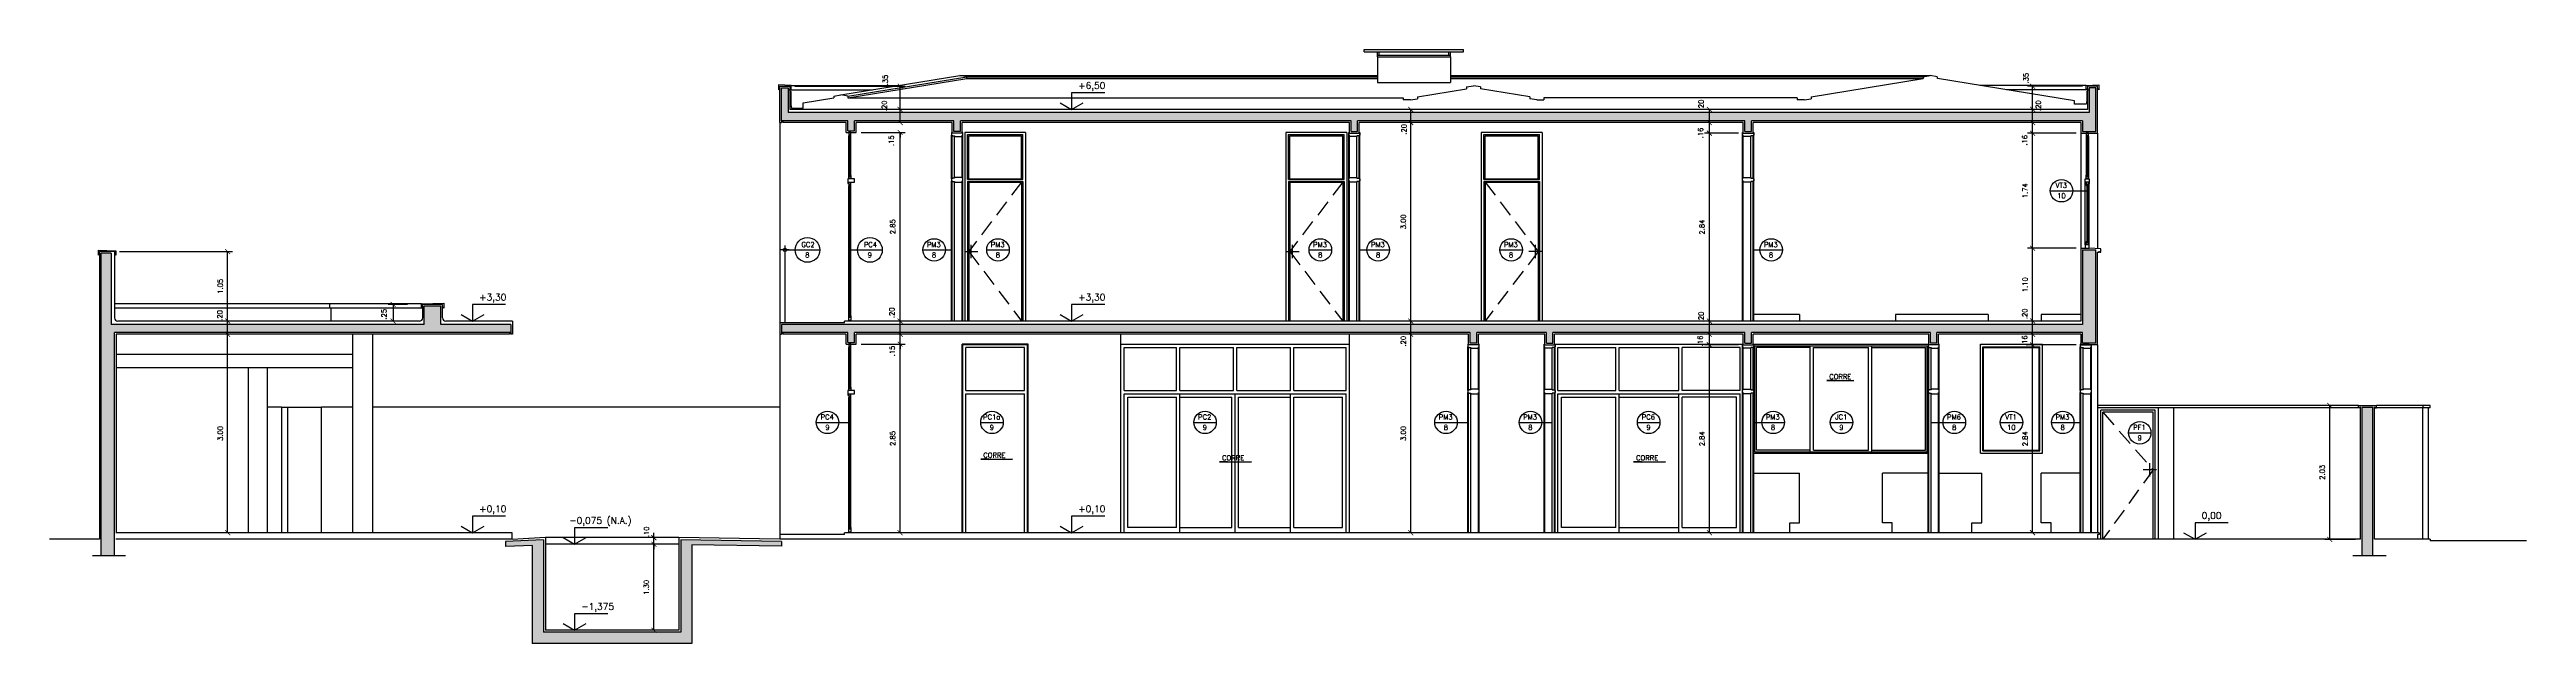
# Model space of a CAD drawing. Header units: millimetres. Extents: x 128 to 761, y 122 to 191.
# Drawn here: x 291.79 to 329.2, y 122.5 to 131.48 of the extents above; entities that cross this region are included whole.
import ezdxf

# ---------------------------------------------------------------- set-up
doc = ezdxf.new("R2010")
doc.units = ezdxf.units.MM
doc.linetypes.add('DASHDOT', pattern=[1, 0.5, -0.25, 0, -0.25])
doc.linetypes.add('HIDDEN', pattern=[0.375, 0.25, -0.125])
for name, color, linetype in [('ALV', 5, 'Continuous'), ('CAIX', 2, 'Continuous'), ('CAIXN', 7, 'Continuous'), ('COTAS', 1, 'Continuous'), ('LPROJ', 7, 'HIDDEN'), ('LVISTA', 1, 'Continuous'), ('LVISTA01', 8, 'Continuous'), ('LVISTA02', 1, 'Continuous'), ('LVISTA025', 3, 'Continuous'), ('NOTAS', 2, 'Continuous'), ('PEÇAS', 7, 'Continuous'), ('REVEST', 2, 'Continuous'), ('SOLID', 8, 'Continuous')]:
    doc.layers.add(name, color=color, linetype=linetype)
doc.styles.add('60-50', font='romans.shx', dxfattribs={"height": 0.075})
doc.styles.add('80-50', font='romans.shx', dxfattribs={"height": 0.1})
doc.dimstyles.new('50', dxfattribs={"dimtxt": 0.1, "dimasz": 2.5, "dimexe": 1.25, "dimexo": 0.625, "dimgap": 0.075, "dimtad": 1, "dimzin": 0, "dimdsep": 46, "dimtxsty": '60-50', "dimcen": 2.5, "dimclrt": 3, "dimadec": 0, "dimazin": 0, "dimtfac": 1, "dimtmove": 0, "dimatfit": 3, "dimfxl": 1, "dimarcsym": 0})

# ---------------------------------------------------------------- blocks, each defined once
blk = doc.blocks.new('_ARCHTICK')
at = {"color": 0, "linetype": 'ByBlock', "const_width": 0.15}
blk.add_lwpolyline([(-0.5, -0.5), (0.5, 0.5)], dxfattribs=at)
blk = doc.blocks.new('*D298')
at = {"layer": 'COTAS', "color": 0, "lineweight": -2}
blk.add_line((294.483, 124.175), (294.483, 127.175), dxfattribs=at)
at = {"layer": 'DEFPOINTS', "color": 0}
for p in [(294.483, 127.175), (294.483, 127.175), (294.483, 124.175)]:
    blk.add_point(p, dxfattribs=at)
at = {"layer": 'COTAS', "color": 0, "lineweight": -2, "xscale": 0.075, "yscale": 0.075, "zscale": 0.075}
for p, rotation in [((294.483, 127.175), 90), ((294.483, 124.175), 270)]:
    blk.add_blockref('_ARCHTICK', p, dxfattribs=dict(at, rotation=rotation))
at = {"layer": 'COTAS', "color": 3, "insert": (294.371, 125.675), "char_height": 0.075, "attachment_point": 5, "rotation": 90, "style": '60-50'}
blk.add_mtext('3.00', dxfattribs=at)
blk = doc.blocks.new('*D299')
at = {"layer": 'COTAS', "color": 0, "lineweight": -2}
blk.add_line((294.483, 127.175), (294.483, 127.375), dxfattribs=at)
at = {"layer": 'DEFPOINTS', "color": 0}
for p in [(294.483, 127.375), (294.483, 127.375), (294.483, 127.175)]:
    blk.add_point(p, dxfattribs=at)
at = {"layer": 'COTAS', "color": 0, "lineweight": -2, "xscale": 0.075, "yscale": 0.075, "zscale": 0.075}
for p, rotation in [((294.483, 127.375), 90), ((294.483, 127.175), 270)]:
    blk.add_blockref('_ARCHTICK', p, dxfattribs=dict(at, rotation=rotation))
at = {"layer": 'COTAS', "color": 3, "insert": (294.365, 127.46), "char_height": 0.075, "attachment_point": 5, "rotation": 90, "style": '60-50'}
blk.add_mtext('.20', dxfattribs=at)
blk = doc.blocks.new('*D300')
at = {"layer": 'COTAS', "color": 0, "lineweight": -2}
for p, q in [((292.851, 128.425), (294.558, 128.425)), ((294.483, 127.375), (294.483, 128.425))]:
    blk.add_line(p, q, dxfattribs=at)
at = {"layer": 'DEFPOINTS', "color": 0}
for p in [(292.776, 128.425), (294.483, 128.425), (294.483, 127.375)]:
    blk.add_point(p, dxfattribs=at)
at = {"layer": 'COTAS', "color": 0, "lineweight": -2, "xscale": 0.075, "yscale": 0.075, "zscale": 0.075}
for p, rotation in [((294.483, 128.425), 90), ((294.483, 127.375), 270)]:
    blk.add_blockref('_ARCHTICK', p, dxfattribs=dict(at, rotation=rotation))
at = {"layer": 'COTAS', "color": 3, "insert": (294.371, 127.9), "char_height": 0.075, "attachment_point": 5, "rotation": 90, "style": '60-50'}
blk.add_mtext('1.05', dxfattribs=at)
blk = doc.blocks.new('*D301')
at = {"layer": 'COTAS', "color": 0, "lineweight": -2}
for p, q in [((297.198, 127.625), (296.907, 127.625)), ((296.982, 127.625), (296.982, 127.375)), ((297.148, 127.375), (296.907, 127.375))]:
    blk.add_line(p, q, dxfattribs=at)
at = {"layer": 'DEFPOINTS', "color": 0}
for p in [(297.273, 127.625), (296.982, 127.375), (297.223, 127.375)]:
    blk.add_point(p, dxfattribs=at)
at = {"layer": 'COTAS', "color": 0, "lineweight": -2, "xscale": 0.075, "yscale": 0.075, "zscale": 0.075}
for p, rotation in [((296.982, 127.625), 90), ((296.982, 127.375), 270)]:
    blk.add_blockref('_ARCHTICK', p, dxfattribs=dict(at, rotation=rotation))
at = {"layer": 'COTAS', "color": 3, "insert": (296.844, 127.478), "char_height": 0.075, "attachment_point": 5, "rotation": 90, "style": '60-50'}
blk.add_mtext('.25', dxfattribs=at)
blk = doc.blocks.new('*D302')
at = {"layer": 'COTAS', "color": 0, "lineweight": -2}
blk.add_line((300.92, 122.7), (300.92, 124), dxfattribs=at)
at = {"layer": 'DEFPOINTS', "color": 0}
for p in [(300.92, 124), (300.92, 124), (300.92, 122.7)]:
    blk.add_point(p, dxfattribs=at)
at = {"layer": 'COTAS', "color": 0, "lineweight": -2, "xscale": 0.075, "yscale": 0.075, "zscale": 0.075}
for p, rotation in [((300.92, 124), 90), ((300.92, 122.7), 270)]:
    blk.add_blockref('_ARCHTICK', p, dxfattribs=dict(at, rotation=rotation))
at = {"layer": 'COTAS', "color": 3, "insert": (300.807, 123.35), "char_height": 0.075, "attachment_point": 5, "rotation": 90, "style": '60-50'}
blk.add_mtext('1.30', dxfattribs=at)
blk = doc.blocks.new('*D303')
at = {"layer": 'COTAS', "color": 0, "lineweight": -2}
for p, q in [((300.92, 124.1), (300.92, 124.175)), ((300.92, 124), (300.92, 124.1)), ((300.92, 124), (300.92, 123.925))]:
    blk.add_line(p, q, dxfattribs=at)
at = {"layer": 'DEFPOINTS', "color": 0}
for p in [(300.92, 124.1), (300.92, 124.1), (300.92, 124)]:
    blk.add_point(p, dxfattribs=at)
at = {"layer": 'COTAS', "color": 0, "lineweight": -2, "xscale": 0.075, "yscale": 0.075, "zscale": 0.075}
for p, rotation in [((300.92, 124.1), 270), ((300.92, 124), 90)]:
    blk.add_blockref('_ARCHTICK', p, dxfattribs=dict(at, rotation=rotation))
at = {"layer": 'COTAS', "color": 3, "insert": (300.809, 124.188), "char_height": 0.075, "attachment_point": 5, "rotation": 90, "style": '60-50'}
blk.add_mtext('.10', dxfattribs=at)
blk = doc.blocks.new('*D304')
at = {"layer": 'COTAS', "color": 0, "lineweight": -2}
for p, q in [((304.05, 127.025), (304.715, 127.025)), ((304.64, 124.175), (304.64, 127.025))]:
    blk.add_line(p, q, dxfattribs=at)
at = {"layer": 'DEFPOINTS', "color": 0}
for p in [(303.975, 127.025), (304.64, 127.025), (304.64, 124.175)]:
    blk.add_point(p, dxfattribs=at)
at = {"layer": 'COTAS', "color": 0, "lineweight": -2, "xscale": 0.075, "yscale": 0.075, "zscale": 0.075}
for p, rotation in [((304.64, 127.025), 90), ((304.64, 124.175), 270)]:
    blk.add_blockref('_ARCHTICK', p, dxfattribs=dict(at, rotation=rotation))
at = {"layer": 'COTAS', "color": 3, "insert": (304.528, 125.6), "char_height": 0.075, "attachment_point": 5, "rotation": 90, "style": '60-50'}
blk.add_mtext('2.85', dxfattribs=at)
blk = doc.blocks.new('*D305')
at = {"layer": 'COTAS', "color": 0, "lineweight": -2}
for p, q in [((304.64, 127.175), (304.64, 127.25)), ((304.64, 127.025), (304.64, 127.175)), ((304.64, 127.025), (304.64, 126.95))]:
    blk.add_line(p, q, dxfattribs=at)
at = {"layer": 'DEFPOINTS', "color": 0}
for p in [(303.975, 127.025), (304.64, 127.175), (304.64, 127.175)]:
    blk.add_point(p, dxfattribs=at)
at = {"layer": 'COTAS', "color": 0, "lineweight": -2, "xscale": 0.075, "yscale": 0.075, "zscale": 0.075}
for p, rotation in [((304.64, 127.175), 270), ((304.64, 127.025), 90)]:
    blk.add_blockref('_ARCHTICK', p, dxfattribs=dict(at, rotation=rotation))
at = {"layer": 'COTAS', "color": 3, "insert": (304.52, 126.921), "char_height": 0.075, "attachment_point": 5, "rotation": 90, "style": '60-50'}
blk.add_mtext('.15', dxfattribs=at)
blk = doc.blocks.new('*D306')
at = {"layer": 'COTAS', "color": 0, "lineweight": -2}
blk.add_line((304.64, 127.175), (304.64, 127.375), dxfattribs=at)
at = {"layer": 'DEFPOINTS', "color": 0}
for p in [(304.64, 127.375), (304.64, 127.375), (304.64, 127.175)]:
    blk.add_point(p, dxfattribs=at)
at = {"layer": 'COTAS', "color": 0, "lineweight": -2, "xscale": 0.075, "yscale": 0.075, "zscale": 0.075}
for p, rotation in [((304.64, 127.375), 90), ((304.64, 127.175), 270)]:
    blk.add_blockref('_ARCHTICK', p, dxfattribs=dict(at, rotation=rotation))
at = {"layer": 'COTAS', "color": 3, "insert": (304.515, 127.501), "char_height": 0.075, "attachment_point": 5, "rotation": 90, "style": '60-50'}
blk.add_mtext('.20', dxfattribs=at)
blk = doc.blocks.new('*D307')
at = {"layer": 'COTAS', "color": 0, "lineweight": -2}
for p, q in [((304.05, 130.225), (304.715, 130.225)), ((304.64, 127.375), (304.64, 130.225))]:
    blk.add_line(p, q, dxfattribs=at)
at = {"layer": 'DEFPOINTS', "color": 0}
for p in [(303.975, 130.225), (304.64, 130.225), (304.64, 127.375)]:
    blk.add_point(p, dxfattribs=at)
at = {"layer": 'COTAS', "color": 0, "lineweight": -2, "xscale": 0.075, "yscale": 0.075, "zscale": 0.075}
for p, rotation in [((304.64, 130.225), 90), ((304.64, 127.375), 270)]:
    blk.add_blockref('_ARCHTICK', p, dxfattribs=dict(at, rotation=rotation))
at = {"layer": 'COTAS', "color": 3, "insert": (304.528, 128.8), "char_height": 0.075, "attachment_point": 5, "rotation": 90, "style": '60-50'}
blk.add_mtext('2.85', dxfattribs=at)
blk = doc.blocks.new('*D308')
at = {"layer": 'COTAS', "color": 0, "lineweight": -2}
for p, q in [((304.05, 130.225), (304.715, 130.225)), ((304.64, 130.375), (304.64, 130.45)), ((304.64, 130.225), (304.64, 130.15))]:
    blk.add_line(p, q, dxfattribs=at)
at = {"layer": 'DEFPOINTS', "color": 0}
for p in [(303.975, 130.225), (304.64, 130.375), (304.64, 130.375)]:
    blk.add_point(p, dxfattribs=at)
at = {"layer": 'COTAS', "color": 0, "lineweight": -2, "xscale": 0.075, "yscale": 0.075, "zscale": 0.075}
for p, rotation in [((304.64, 130.375), 270), ((304.64, 130.225), 90)]:
    blk.add_blockref('_ARCHTICK', p, dxfattribs=dict(at, rotation=rotation))
at = {"layer": 'COTAS', "color": 3, "insert": (304.508, 130.101), "char_height": 0.075, "attachment_point": 5, "rotation": 90, "style": '60-50'}
blk.add_mtext('.15', dxfattribs=at)
blk = doc.blocks.new('*D309')
at = {"layer": 'COTAS', "color": 0, "lineweight": -2}
blk.add_line((304.64, 130.375), (304.64, 130.575), dxfattribs=at)
at = {"layer": 'DEFPOINTS', "color": 0}
for p in [(304.64, 130.575), (304.64, 130.575), (304.64, 130.375)]:
    blk.add_point(p, dxfattribs=at)
at = {"layer": 'COTAS', "color": 0, "lineweight": -2, "xscale": 0.075, "yscale": 0.075, "zscale": 0.075}
for p, rotation in [((304.64, 130.575), 90), ((304.64, 130.375), 270)]:
    blk.add_blockref('_ARCHTICK', p, dxfattribs=dict(at, rotation=rotation))
at = {"layer": 'COTAS', "color": 3, "insert": (304.4, 130.628), "char_height": 0.075, "attachment_point": 5, "rotation": 90, "style": '60-50'}
blk.add_mtext('.20', dxfattribs=at)
blk = doc.blocks.new('*D310')
at = {"layer": 'COTAS', "color": 0, "lineweight": -2}
for p, q in [((303.05, 130.925), (304.715, 130.925)), ((304.64, 130.575), (304.64, 130.925))]:
    blk.add_line(p, q, dxfattribs=at)
at = {"layer": 'DEFPOINTS', "color": 0}
for p in [(302.975, 130.925), (304.64, 130.925), (304.64, 130.575)]:
    blk.add_point(p, dxfattribs=at)
at = {"layer": 'COTAS', "color": 0, "lineweight": -2, "xscale": 0.075, "yscale": 0.075, "zscale": 0.075}
for p, rotation in [((304.64, 130.925), 90), ((304.64, 130.575), 270)]:
    blk.add_blockref('_ARCHTICK', p, dxfattribs=dict(at, rotation=rotation))
at = {"layer": 'COTAS', "color": 3, "insert": (304.415, 131.018), "char_height": 0.075, "attachment_point": 5, "rotation": 90, "style": '60-50'}
blk.add_mtext('.35', dxfattribs=at)
blk = doc.blocks.new('*D311')
at = {"layer": 'COTAS', "color": 0, "lineweight": -2}
blk.add_line((312.352, 124.175), (312.352, 127.175), dxfattribs=at)
at = {"layer": 'DEFPOINTS', "color": 0}
for p in [(312.352, 127.175), (312.352, 127.175), (312.352, 124.175)]:
    blk.add_point(p, dxfattribs=at)
at = {"layer": 'COTAS', "color": 0, "lineweight": -2, "xscale": 0.075, "yscale": 0.075, "zscale": 0.075}
for p, rotation in [((312.352, 127.175), 90), ((312.352, 124.175), 270)]:
    blk.add_blockref('_ARCHTICK', p, dxfattribs=dict(at, rotation=rotation))
at = {"layer": 'COTAS', "color": 3, "insert": (312.24, 125.675), "char_height": 0.075, "attachment_point": 5, "rotation": 90, "style": '60-50'}
blk.add_mtext('3.00', dxfattribs=at)
blk = doc.blocks.new('*D312')
at = {"layer": 'COTAS', "color": 0, "lineweight": -2}
blk.add_line((312.352, 127.175), (312.352, 127.375), dxfattribs=at)
at = {"layer": 'DEFPOINTS', "color": 0}
for p in [(312.352, 127.375), (312.352, 127.375), (312.352, 127.175)]:
    blk.add_point(p, dxfattribs=at)
at = {"layer": 'COTAS', "color": 0, "lineweight": -2, "xscale": 0.075, "yscale": 0.075, "zscale": 0.075}
for p, rotation in [((312.352, 127.375), 90), ((312.352, 127.175), 270)]:
    blk.add_blockref('_ARCHTICK', p, dxfattribs=dict(at, rotation=rotation))
at = {"layer": 'COTAS', "color": 3, "insert": (312.24, 127.07), "char_height": 0.075, "attachment_point": 5, "rotation": 90, "style": '60-50'}
blk.add_mtext('.20', dxfattribs=at)
blk = doc.blocks.new('*D313')
at = {"layer": 'COTAS', "color": 0, "lineweight": -2}
blk.add_line((312.352, 127.375), (312.352, 130.375), dxfattribs=at)
at = {"layer": 'DEFPOINTS', "color": 0}
for p in [(312.352, 130.375), (312.352, 130.375), (312.352, 127.375)]:
    blk.add_point(p, dxfattribs=at)
at = {"layer": 'COTAS', "color": 0, "lineweight": -2, "xscale": 0.075, "yscale": 0.075, "zscale": 0.075}
for p, rotation in [((312.352, 130.375), 90), ((312.352, 127.375), 270)]:
    blk.add_blockref('_ARCHTICK', p, dxfattribs=dict(at, rotation=rotation))
at = {"layer": 'COTAS', "color": 3, "insert": (312.24, 128.875), "char_height": 0.075, "attachment_point": 5, "rotation": 90, "style": '60-50'}
blk.add_mtext('3.00', dxfattribs=at)
blk = doc.blocks.new('*D314')
at = {"layer": 'COTAS', "color": 0, "lineweight": -2}
blk.add_line((312.352, 130.375), (312.352, 130.575), dxfattribs=at)
at = {"layer": 'DEFPOINTS', "color": 0}
for p in [(312.352, 130.575), (312.352, 130.575), (312.352, 130.375)]:
    blk.add_point(p, dxfattribs=at)
at = {"layer": 'COTAS', "color": 0, "lineweight": -2, "xscale": 0.075, "yscale": 0.075, "zscale": 0.075}
for p, rotation in [((312.352, 130.575), 90), ((312.352, 130.375), 270)]:
    blk.add_blockref('_ARCHTICK', p, dxfattribs=dict(at, rotation=rotation))
at = {"layer": 'COTAS', "color": 3, "insert": (312.249, 130.273), "char_height": 0.075, "attachment_point": 5, "rotation": 90, "style": '60-50'}
blk.add_mtext('.20', dxfattribs=at)
blk = doc.blocks.new('*D315')
at = {"layer": 'COTAS', "color": 0, "lineweight": -2}
for p, q in [((322.4, 127.015), (321.669, 127.015)), ((321.744, 124.175), (321.744, 127.015))]:
    blk.add_line(p, q, dxfattribs=at)
at = {"layer": 'DEFPOINTS', "color": 0}
for p in [(321.744, 127.015), (322.475, 127.015), (321.744, 124.175)]:
    blk.add_point(p, dxfattribs=at)
at = {"layer": 'COTAS', "color": 0, "lineweight": -2, "xscale": 0.075, "yscale": 0.075, "zscale": 0.075}
for p, rotation in [((321.744, 127.015), 90), ((321.744, 124.175), 270)]:
    blk.add_blockref('_ARCHTICK', p, dxfattribs=dict(at, rotation=rotation))
at = {"layer": 'COTAS', "color": 3, "insert": (321.631, 125.595), "char_height": 0.075, "attachment_point": 5, "rotation": 90, "style": '60-50'}
blk.add_mtext('2.84', dxfattribs=at)
blk = doc.blocks.new('*D316')
at = {"layer": 'COTAS', "color": 0, "lineweight": -2}
blk.add_line((321.744, 127.015), (321.744, 127.175), dxfattribs=at)
at = {"layer": 'DEFPOINTS', "color": 0}
for p in [(321.744, 127.175), (321.744, 127.175), (322.475, 127.015)]:
    blk.add_point(p, dxfattribs=at)
at = {"layer": 'COTAS', "color": 0, "lineweight": -2, "xscale": 0.075, "yscale": 0.075, "zscale": 0.075}
for p, rotation in [((321.744, 127.175), 90), ((321.744, 127.015), 270)]:
    blk.add_blockref('_ARCHTICK', p, dxfattribs=dict(at, rotation=rotation))
at = {"layer": 'COTAS', "color": 3, "insert": (321.623, 127.078), "char_height": 0.075, "attachment_point": 5, "rotation": 90, "style": '60-50'}
blk.add_mtext('.16', dxfattribs=at)
blk = doc.blocks.new('*D317')
at = {"layer": 'COTAS', "color": 0, "lineweight": -2}
blk.add_line((321.744, 127.175), (321.744, 127.375), dxfattribs=at)
at = {"layer": 'DEFPOINTS', "color": 0}
for p in [(321.744, 127.375), (321.744, 127.375), (321.744, 127.175)]:
    blk.add_point(p, dxfattribs=at)
at = {"layer": 'COTAS', "color": 0, "lineweight": -2, "xscale": 0.075, "yscale": 0.075, "zscale": 0.075}
for p, rotation in [((321.744, 127.375), 90), ((321.744, 127.175), 270)]:
    blk.add_blockref('_ARCHTICK', p, dxfattribs=dict(at, rotation=rotation))
at = {"layer": 'COTAS', "color": 3, "insert": (321.626, 127.484), "char_height": 0.075, "attachment_point": 5, "rotation": 90, "style": '60-50'}
blk.add_mtext('.20', dxfattribs=at)
blk = doc.blocks.new('*D318')
at = {"layer": 'COTAS', "color": 0, "lineweight": -2}
for p, q in [((322.4, 128.475), (321.669, 128.475)), ((321.744, 127.375), (321.744, 128.475))]:
    blk.add_line(p, q, dxfattribs=at)
at = {"layer": 'DEFPOINTS', "color": 0}
for p in [(321.744, 128.475), (322.475, 128.475), (321.744, 127.375)]:
    blk.add_point(p, dxfattribs=at)
at = {"layer": 'COTAS', "color": 0, "lineweight": -2, "xscale": 0.075, "yscale": 0.075, "zscale": 0.075}
for p, rotation in [((321.744, 128.475), 90), ((321.744, 127.375), 270)]:
    blk.add_blockref('_ARCHTICK', p, dxfattribs=dict(at, rotation=rotation))
at = {"layer": 'COTAS', "color": 3, "insert": (321.631, 127.925), "char_height": 0.075, "attachment_point": 5, "rotation": 90, "style": '60-50'}
blk.add_mtext('1.10', dxfattribs=at)
blk = doc.blocks.new('*D319')
at = {"layer": 'COTAS', "color": 0, "lineweight": -2}
for p, q in [((322.4, 130.215), (321.669, 130.215)), ((321.744, 128.475), (321.744, 130.215))]:
    blk.add_line(p, q, dxfattribs=at)
at = {"layer": 'DEFPOINTS', "color": 0}
for p in [(321.744, 130.215), (322.475, 130.215), (322.475, 128.475)]:
    blk.add_point(p, dxfattribs=at)
at = {"layer": 'COTAS', "color": 0, "lineweight": -2, "xscale": 0.075, "yscale": 0.075, "zscale": 0.075}
for p, rotation in [((321.744, 130.215), 90), ((321.744, 128.475), 270)]:
    blk.add_blockref('_ARCHTICK', p, dxfattribs=dict(at, rotation=rotation))
at = {"layer": 'COTAS', "color": 3, "insert": (321.631, 129.345), "char_height": 0.075, "attachment_point": 5, "rotation": 90, "style": '60-50'}
blk.add_mtext('1.74', dxfattribs=at)
blk = doc.blocks.new('*D320')
at = {"layer": 'COTAS', "color": 0, "lineweight": -2}
blk.add_line((321.744, 130.215), (321.744, 130.375), dxfattribs=at)
at = {"layer": 'DEFPOINTS', "color": 0}
for p in [(321.744, 130.375), (321.744, 130.375), (322.475, 130.215)]:
    blk.add_point(p, dxfattribs=at)
at = {"layer": 'COTAS', "color": 0, "lineweight": -2, "xscale": 0.075, "yscale": 0.075, "zscale": 0.075}
for p, rotation in [((321.744, 130.375), 90), ((321.744, 130.215), 270)]:
    blk.add_blockref('_ARCHTICK', p, dxfattribs=dict(at, rotation=rotation))
at = {"layer": 'COTAS', "color": 3, "insert": (321.624, 130.108), "char_height": 0.075, "attachment_point": 5, "rotation": 90, "style": '60-50'}
blk.add_mtext('.16', dxfattribs=at)
blk = doc.blocks.new('*D321')
at = {"layer": 'COTAS', "color": 0, "lineweight": -2}
blk.add_line((321.744, 130.375), (321.744, 130.575), dxfattribs=at)
at = {"layer": 'DEFPOINTS', "color": 0}
for p in [(321.744, 130.575), (321.744, 130.575), (321.744, 130.375)]:
    blk.add_point(p, dxfattribs=at)
at = {"layer": 'COTAS', "color": 0, "lineweight": -2, "xscale": 0.075, "yscale": 0.075, "zscale": 0.075}
for p, rotation in [((321.744, 130.575), 90), ((321.744, 130.375), 270)]:
    blk.add_blockref('_ARCHTICK', p, dxfattribs=dict(at, rotation=rotation))
at = {"layer": 'COTAS', "color": 3, "insert": (321.83, 130.631), "char_height": 0.075, "attachment_point": 5, "rotation": 90, "style": '60-50'}
blk.add_mtext('.20', dxfattribs=at)
blk = doc.blocks.new('*D322')
at = {"layer": 'COTAS', "color": 0, "lineweight": -2}
for p, q in [((322.5, 130.925), (321.669, 130.925)), ((321.744, 130.575), (321.744, 130.925))]:
    blk.add_line(p, q, dxfattribs=at)
at = {"layer": 'DEFPOINTS', "color": 0}
for p in [(321.744, 130.925), (321.744, 130.575), (322.575, 130.925)]:
    blk.add_point(p, dxfattribs=at)
at = {"layer": 'COTAS', "color": 0, "lineweight": -2, "xscale": 0.075, "yscale": 0.075, "zscale": 0.075}
for p, rotation in [((321.744, 130.925), 90), ((321.744, 130.575), 270)]:
    blk.add_blockref('_ARCHTICK', p, dxfattribs=dict(at, rotation=rotation))
at = {"layer": 'COTAS', "color": 3, "insert": (321.644, 131.047), "char_height": 0.075, "attachment_point": 5, "rotation": 90, "style": '60-50'}
blk.add_mtext('.35', dxfattribs=at)
blk = doc.blocks.new('*D323')
at = {"layer": 'COTAS', "color": 0, "lineweight": -2}
for p, q in [((317.3, 127.015), (316.787, 127.015)), ((316.862, 124.175), (316.862, 127.015))]:
    blk.add_line(p, q, dxfattribs=at)
at = {"layer": 'DEFPOINTS', "color": 0}
for p in [(316.862, 127.015), (317.375, 127.015), (316.862, 124.175)]:
    blk.add_point(p, dxfattribs=at)
at = {"layer": 'COTAS', "color": 0, "lineweight": -2, "xscale": 0.075, "yscale": 0.075, "zscale": 0.075}
for p, rotation in [((316.862, 127.015), 90), ((316.862, 124.175), 270)]:
    blk.add_blockref('_ARCHTICK', p, dxfattribs=dict(at, rotation=rotation))
at = {"layer": 'COTAS', "color": 3, "insert": (316.75, 125.595), "char_height": 0.075, "attachment_point": 5, "rotation": 90, "style": '60-50'}
blk.add_mtext('2.84', dxfattribs=at)
blk = doc.blocks.new('*D324')
at = {"layer": 'COTAS', "color": 0, "lineweight": -2}
blk.add_line((316.862, 127.015), (316.862, 127.175), dxfattribs=at)
at = {"layer": 'DEFPOINTS', "color": 0}
for p in [(316.862, 127.175), (316.862, 127.175), (317.375, 127.015)]:
    blk.add_point(p, dxfattribs=at)
at = {"layer": 'COTAS', "color": 0, "lineweight": -2, "xscale": 0.075, "yscale": 0.075, "zscale": 0.075}
for p, rotation in [((316.862, 127.175), 90), ((316.862, 127.015), 270)]:
    blk.add_blockref('_ARCHTICK', p, dxfattribs=dict(at, rotation=rotation))
at = {"layer": 'COTAS', "color": 3, "insert": (316.724, 127.075), "char_height": 0.075, "attachment_point": 5, "rotation": 90, "style": '60-50'}
blk.add_mtext('.16', dxfattribs=at)
blk = doc.blocks.new('*D325')
at = {"layer": 'COTAS', "color": 0, "lineweight": -2}
blk.add_line((316.862, 127.175), (316.862, 127.375), dxfattribs=at)
at = {"layer": 'DEFPOINTS', "color": 0}
for p in [(316.862, 127.375), (316.862, 127.375), (316.862, 127.175)]:
    blk.add_point(p, dxfattribs=at)
at = {"layer": 'COTAS', "color": 0, "lineweight": -2, "xscale": 0.075, "yscale": 0.075, "zscale": 0.075}
for p, rotation in [((316.862, 127.375), 90), ((316.862, 127.175), 270)]:
    blk.add_blockref('_ARCHTICK', p, dxfattribs=dict(at, rotation=rotation))
at = {"layer": 'COTAS', "color": 3, "insert": (316.738, 127.437), "char_height": 0.075, "attachment_point": 5, "rotation": 90, "style": '60-50'}
blk.add_mtext('.20', dxfattribs=at)
blk = doc.blocks.new('*D326')
at = {"layer": 'COTAS', "color": 0, "lineweight": -2}
for p, q in [((317.3, 130.215), (316.787, 130.215)), ((316.862, 127.375), (316.862, 130.215))]:
    blk.add_line(p, q, dxfattribs=at)
at = {"layer": 'DEFPOINTS', "color": 0}
for p in [(316.862, 130.215), (317.375, 130.215), (316.862, 127.375)]:
    blk.add_point(p, dxfattribs=at)
at = {"layer": 'COTAS', "color": 0, "lineweight": -2, "xscale": 0.075, "yscale": 0.075, "zscale": 0.075}
for p, rotation in [((316.862, 130.215), 90), ((316.862, 127.375), 270)]:
    blk.add_blockref('_ARCHTICK', p, dxfattribs=dict(at, rotation=rotation))
at = {"layer": 'COTAS', "color": 3, "insert": (316.75, 128.795), "char_height": 0.075, "attachment_point": 5, "rotation": 90, "style": '60-50'}
blk.add_mtext('2.84', dxfattribs=at)
blk = doc.blocks.new('*D327')
at = {"layer": 'COTAS', "color": 0, "lineweight": -2}
blk.add_line((316.862, 130.215), (316.862, 130.375), dxfattribs=at)
at = {"layer": 'DEFPOINTS', "color": 0}
for p in [(316.862, 130.375), (316.862, 130.375), (317.375, 130.215)]:
    blk.add_point(p, dxfattribs=at)
at = {"layer": 'COTAS', "color": 0, "lineweight": -2, "xscale": 0.075, "yscale": 0.075, "zscale": 0.075}
for p, rotation in [((316.862, 130.375), 90), ((316.862, 130.215), 270)]:
    blk.add_blockref('_ARCHTICK', p, dxfattribs=dict(at, rotation=rotation))
at = {"layer": 'COTAS', "color": 3, "insert": (316.729, 130.217), "char_height": 0.075, "attachment_point": 5, "rotation": 90, "style": '60-50'}
blk.add_mtext('.16', dxfattribs=at)
blk = doc.blocks.new('*D328')
at = {"layer": 'COTAS', "color": 0, "lineweight": -2}
blk.add_line((316.862, 130.375), (316.862, 130.575), dxfattribs=at)
at = {"layer": 'DEFPOINTS', "color": 0}
for p in [(316.862, 130.575), (316.862, 130.575), (316.862, 130.375)]:
    blk.add_point(p, dxfattribs=at)
at = {"layer": 'COTAS', "color": 0, "lineweight": -2, "xscale": 0.075, "yscale": 0.075, "zscale": 0.075}
for p, rotation in [((316.862, 130.575), 90), ((316.862, 130.375), 270)]:
    blk.add_blockref('_ARCHTICK', p, dxfattribs=dict(at, rotation=rotation))
at = {"layer": 'COTAS', "color": 3, "insert": (316.738, 130.641), "char_height": 0.075, "attachment_point": 5, "rotation": 90, "style": '60-50'}
blk.add_mtext('.20', dxfattribs=at)
blk = doc.blocks.new('*D329')
at = {"layer": 'COTAS', "color": 0, "lineweight": -2}
for p, q in [((326.591, 126.1), (326.157, 126.1)), ((326.232, 124.075), (326.232, 126.1)), ((326.621, 124.075), (326.157, 124.075))]:
    blk.add_line(p, q, dxfattribs=at)
at = {"layer": 'DEFPOINTS', "color": 0}
for p in [(326.232, 126.1), (326.666, 126.1), (326.696, 124.075)]:
    blk.add_point(p, dxfattribs=at)
at = {"layer": 'COTAS', "color": 0, "lineweight": -2, "xscale": 0.075, "yscale": 0.075, "zscale": 0.075}
for p, rotation in [((326.232, 126.1), 90), ((326.232, 124.075), 270)]:
    blk.add_blockref('_ARCHTICK', p, dxfattribs=dict(at, rotation=rotation))
at = {"layer": 'COTAS', "color": 3, "insert": (326.119, 125.088), "char_height": 0.075, "attachment_point": 5, "rotation": 90, "style": '60-50'}
blk.add_mtext('2.03', dxfattribs=at)

msp = doc.modelspace()

# ---------------------------------------------------------------- hatches: boundary and pattern name
at = {"layer": 'SOLID'}
h = msp.add_hatch(color=256, dxfattribs=at)
h.paths.add_polyline_path([(302.9502, 130.5252), (302.9502, 130.9002), (302.8502, 130.9002), (302.8502, 130.4002), (303.8502, 130.4002), (303.8502, 130.2502), (303.9502, 130.2502), (303.9502, 130.4002), (305.4502, 130.4002), (305.4502, 130.2402), (305.5502, 130.2402), (305.5502, 130.4002), (311.4502, 130.4002), (311.4502, 130.2402), (311.5502, 130.2402), (311.5502, 130.4002), (317.4002, 130.4002), (317.4002, 130.2402), (317.5002, 130.2402), (317.5002, 130.4002), (322.5002, 130.4002), (322.5002, 130.2402), (322.7002, 130.2402), (322.7002, 130.9002), (322.6002, 130.9002), (322.6002, 130.5252)])
h.paths.add_polyline_path([(302.8502, 127.3252), (302.8502, 127.2002), (303.8502, 127.2002), (303.8502, 127.0502), (303.9502, 127.0502), (303.9502, 127.2002), (313.2502, 127.2002), (313.2502, 127.0402), (313.3502, 127.0402), (313.3502, 127.2002), (314.4002, 127.2002), (314.4002, 127.0402), (314.5002, 127.0402), (314.5002, 127.2002), (317.4002, 127.2002), (317.4002, 127.0402), (317.5002, 127.0402), (317.5002, 127.2002), (320.2002, 127.2002), (320.2002, 127.0402), (320.3002, 127.0402), (320.3002, 127.2002), (322.5002, 127.2002), (322.5002, 127.0402), (322.7002, 127.0402), (322.7002, 128.4502), (322.5002, 128.4502), (322.5002, 127.3252)])
h = msp.add_hatch(color=256, dxfattribs=at)
h.paths.add_polyline_path([(292.7725, 127.2002), (298.7587, 127.2002), (298.7587, 127.3252), (297.7034, 127.3252), (297.7034, 127.6002), (297.4534, 127.6002), (297.4534, 127.3252), (292.7225, 127.3252), (292.7225, 128.4002), (292.5725, 128.4002), (292.5725, 123.8252), (292.7725, 123.8252)])
h.paths.add_polyline_path([(299.2541, 124.0686), (298.6786, 124.0399), (298.6786, 123.9645), (299.0841, 123.9797), (299.0841, 122.5002), (301.496, 122.5002), (301.496, 123.9936), (302.8502, 123.973), (302.8502, 124.0447), (301.326, 124.0697), (301.326, 122.6702), (299.2541, 122.6702)])
msp.add_hatch(color=256, dxfattribs=at).paths.add_polyline_path([(326.883, 126.0752), (326.7209, 126.0752), (326.7209, 123.8252), (326.883, 123.8252)])

# ---------------------------------------------------------------- linework, layer by layer
at = {"layer": 'ALV'}
for p, q in [((302.8502, 130.4002), (302.8502, 130.9002)), ((302.8502, 130.9002), (302.9502, 130.9002)), ((302.9502, 130.9002), (302.9502, 130.5252)), ((322.6002, 130.9002), (322.6002, 130.5252)), ((322.7002, 130.9002), (322.6002, 130.9002)), ((322.7002, 130.2402), (322.7002, 130.9002)), ((303.8502, 130.4002), (302.8502, 130.4002)), ((322.6002, 130.5252), (302.9502, 130.5252)), ((303.8502, 130.2502), (303.8502, 130.4002)), ((303.8502, 130.2502), (303.9502, 130.2502)), ((303.9502, 130.2502), (303.9502, 130.4002)), ((305.4502, 130.4002), (303.9502, 130.4002)), ((305.4502, 130.2402), (305.4502, 130.4002)), ((305.5502, 130.2402), (305.4502, 130.2402)), ((311.4502, 130.4002), (305.5502, 130.4002)), ((305.5502, 130.2402), (305.5502, 130.4002)), ((311.4502, 130.2402), (311.4502, 130.4002)), ((311.4502, 130.2402), (311.5502, 130.2402)), ((317.4002, 130.4002), (311.5502, 130.4002)), ((311.5502, 130.2402), (311.5502, 130.4002)), ((317.4002, 130.2402), (317.4002, 130.4002)), ((317.4002, 130.2402), (317.5002, 130.2402)), ((322.5002, 130.4002), (317.5002, 130.4002)), ((317.5002, 130.2402), (317.5002, 130.4002)), ((322.5002, 130.4002), (322.5002, 130.2402)), ((322.5002, 130.2402), (322.7002, 130.2402)), ((292.5725, 123.8252), (292.5725, 128.4002)), ((292.7225, 128.4002), (292.5725, 128.4002)), ((292.7225, 128.4002), (292.7225, 127.3252)), ((322.5002, 128.4502), (322.5002, 127.3252)), ((322.5002, 128.4502), (322.7002, 128.4502)), ((322.7002, 127.0402), (322.7002, 128.4502)), ((297.4534, 127.3252), (297.4534, 127.6002)), ((297.7034, 127.6002), (297.4534, 127.6002)), ((297.7034, 127.3252), (297.7034, 127.6002)), ((297.4534, 127.3252), (292.7225, 127.3252)), ((292.7725, 123.8252), (292.7725, 127.2002)), ((298.7587, 127.2002), (292.7725, 127.2002)), ((298.7587, 127.3252), (297.7034, 127.3252)), ((298.7587, 127.3252), (298.7587, 127.2002)), ((322.5002, 127.3252), (302.8502, 127.3252)), ((302.8502, 127.3252), (302.8502, 127.2002)), ((303.8502, 127.2002), (302.8502, 127.2002)), ((303.8502, 127.0502), (303.8502, 127.2002)), ((303.9502, 127.0502), (303.9502, 127.2002)), ((313.2502, 127.2002), (303.9502, 127.2002)), ((313.2502, 127.0402), (313.2502, 127.2002)), ((313.3502, 127.0402), (313.3502, 127.2002)), ((314.4002, 127.2002), (313.3502, 127.2002)), ((314.4002, 127.0402), (314.4002, 127.2002)), ((317.4002, 127.2002), (314.5002, 127.2002)), ((314.5002, 127.0402), (314.5002, 127.2002)), ((317.4002, 127.0402), (317.4002, 127.2002)), ((320.2002, 127.2002), (317.5002, 127.2002)), ((317.5002, 127.0402), (317.5002, 127.2002)), ((320.2002, 127.0402), (320.2002, 127.2002)), ((322.5002, 127.2002), (320.3002, 127.2002)), ((320.3002, 127.0402), (320.3002, 127.2002)), ((322.5002, 127.0402), (322.5002, 127.2002)), ((303.8502, 127.0502), (303.9502, 127.0502)), ((313.3502, 127.0402), (313.2502, 127.0402)), ((314.4002, 127.0402), (314.5002, 127.0402)), ((317.4002, 127.0402), (317.5002, 127.0402)), ((320.3002, 127.0402), (320.2002, 127.0402)), ((322.7002, 127.0402), (322.5002, 127.0402)), ((322.5002, 127.0402), (322.6002, 127.0402)), ((326.7209, 123.8252), (326.7209, 126.0752)), ((326.7209, 126.0752), (326.883, 126.0752)), ((326.883, 123.8252), (326.883, 126.0752)), ((299.2541, 124.0686), (298.6786, 124.0399)), ((298.6786, 124.0399), (298.6786, 123.9647)), ((299.0841, 123.9797), (298.6839, 123.9647)), ((299.0841, 123.9797), (299.0841, 122.5002)), ((299.2541, 124.0686), (299.2541, 122.6702)), ((301.326, 124.0697), (301.326, 122.6702)), ((302.8502, 124.0447), (301.326, 124.0697)), ((301.496, 123.9936), (301.496, 122.5002)), ((302.8502, 123.973), (301.496, 123.9936)), ((302.8502, 124.0447), (302.8502, 123.973)), ((301.496, 122.5002), (299.0841, 122.5002)), ((301.326, 122.6702), (299.2541, 122.6702))]:
    msp.add_line(p, q, dxfattribs=at)
at = {"layer": 'CAIX', "color": 1}
for p, q in [((322.4752, 130.2152), (322.4752, 128.4752)), ((322.7252, 130.2152), (322.7252, 128.4689)), ((303.8627, 129.5752), (303.8627, 130.1752)), ((303.8977, 129.5752), (303.8977, 130.1752)), ((322.5527, 130.1652), (322.5527, 129.5779)), ((322.5877, 130.1652), (322.5877, 129.5779)), ((322.5375, 128.5252), (322.5375, 129.4752)), ((322.6002, 128.5452), (322.6002, 129.4552)), ((303.8627, 127.4552), (303.8627, 129.4192)), ((303.8977, 127.4552), (303.8977, 129.4192)), ((303.8627, 126.3752), (303.8627, 126.9752)), ((303.8977, 126.3752), (303.8977, 126.9752)), ((303.8627, 124.2552), (303.8627, 126.2192)), ((303.8977, 124.2552), (303.8977, 126.2192))]:
    msp.add_line(p, q, dxfattribs=at)
at = {"layer": 'CAIX'}
for p, q in [((303.8727, 129.5752), (303.8727, 130.1752)), ((303.8877, 129.5752), (303.8877, 130.1752)), ((305.4252, 129.5352), (305.4252, 130.1752)), ((305.4602, 129.5452), (305.4602, 130.1652)), ((311.5402, 129.5452), (311.5402, 130.1652)), ((311.5752, 129.5352), (311.5752, 130.1752)), ((317.4902, 129.5452), (317.4902, 130.1652)), ((317.5252, 129.5352), (317.5252, 130.1752)), ((322.5627, 129.5779), (322.5627, 130.1652)), ((322.5777, 129.5779), (322.5777, 130.1652)), ((305.4252, 127.3752), (305.4252, 129.4852)), ((305.4602, 127.3752), (305.4602, 129.4752)), ((311.5402, 127.3752), (311.5402, 129.4752)), ((311.5752, 127.3752), (311.5752, 129.4852)), ((317.4902, 127.3752), (317.4902, 129.4752)), ((317.5252, 127.3752), (317.5252, 129.4852)), ((303.8727, 127.4552), (303.8727, 129.4192)), ((303.8877, 127.4552), (303.8877, 129.4192)), ((322.5627, 129.4224), (322.5627, 128.5779)), ((322.5777, 129.4224), (322.5777, 128.5779)), ((292.5275, 128.4452), (292.5275, 128.3702)), ((292.5275, 128.4452), (292.7925, 128.4352)), ((292.5275, 128.3702), (292.5475, 128.3902)), ((292.7725, 128.3902), (292.7925, 128.3702)), ((292.7925, 128.4352), (292.7925, 128.3702)), ((303.8727, 126.3752), (303.8727, 126.9752)), ((303.8877, 126.3752), (303.8877, 126.9752)), ((313.2252, 126.3352), (313.2252, 126.9752)), ((313.2602, 126.3452), (313.2602, 126.9652)), ((314.4902, 126.3452), (314.4902, 126.9652)), ((314.5252, 126.3352), (314.5252, 126.9752)), ((317.4902, 126.3452), (317.4902, 126.9652)), ((317.5252, 126.3352), (317.5252, 126.9752)), ((320.1752, 126.3352), (320.1752, 126.9752)), ((320.2102, 126.3452), (320.2102, 126.9652)), ((322.4752, 126.3352), (322.4752, 126.9752)), ((322.5102, 126.3452), (322.5102, 126.9652)), ((303.8727, 124.2552), (303.8727, 126.2192)), ((303.8877, 124.2552), (303.8877, 126.2192)), ((313.2252, 124.1752), (313.2252, 126.2852)), ((313.2602, 124.1752), (313.2602, 126.2752)), ((314.4902, 124.1752), (314.4902, 126.2752)), ((314.5252, 124.1752), (314.5252, 126.2852)), ((317.4902, 124.1752), (317.4902, 126.2752)), ((317.5252, 124.1752), (317.5252, 126.2852)), ((320.1752, 124.1752), (320.1752, 126.2852)), ((320.2102, 124.1752), (320.2102, 126.2752)), ((322.4752, 124.1752), (322.4752, 126.2852)), ((322.5102, 124.1752), (322.5102, 126.2752))]:
    msp.add_line(p, q, dxfattribs=at)
for points in [[(302.9752, 130.8902), (302.9952, 130.8702), (302.9952, 130.9352), (302.8052, 130.9452), (302.8052, 130.8702), (302.8252, 130.8902)], [(322.5752, 130.8902), (322.5552, 130.8702), (322.5552, 130.9352), (322.7452, 130.9452), (322.7452, 130.8702), (322.7252, 130.8902)], [(302.9592, 130.8765), (302.9892, 130.8465), (302.9892, 130.6446), (302.9967, 130.5952)], [(322.5912, 130.8765), (322.5612, 130.8465), (322.5612, 130.7039), (322.5536, 130.6545)], [(305.4252, 130.2252), (305.4152, 130.2252), (305.4152, 130.1852), (305.4252, 130.1852), (305.4252, 130.1752), (305.4602, 130.1752), (305.4602, 130.1652), (305.5752, 130.1652), (305.5752, 130.1852), (305.5852, 130.1852), (305.5852, 130.2252), (305.5752, 130.2252)], [(311.5752, 130.2252), (311.5852, 130.2252), (311.5852, 130.1852), (311.5752, 130.1852), (311.5752, 130.1752), (311.5402, 130.1752), (311.5402, 130.1652), (311.4252, 130.1652), (311.4252, 130.1852), (311.4152, 130.1852), (311.4152, 130.2252), (311.4252, 130.2252)], [(317.5252, 130.2252), (317.5352, 130.2252), (317.5352, 130.1852), (317.5252, 130.1852), (317.5252, 130.1752), (317.4902, 130.1752), (317.4902, 130.1652), (317.3752, 130.1652), (317.3752, 130.1852), (317.3652, 130.1852), (317.3652, 130.2252), (317.3752, 130.2252)], [(322.6002, 128.4752), (322.6002, 128.5452), (322.5902, 128.5452), (322.5902, 128.5252), (322.5375, 128.5252), (322.5375, 128.4752)], [(297.4284, 127.5902), (297.4084, 127.5702), (297.4084, 127.6352), (297.7484, 127.6452), (297.7484, 127.5702), (297.7284, 127.5902)], [(313.2252, 127.0252), (313.2152, 127.0252), (313.2152, 126.9852), (313.2252, 126.9852), (313.2252, 126.9752), (313.2602, 126.9752), (313.2602, 126.9652), (313.3752, 126.9652), (313.3752, 126.9852), (313.3852, 126.9852), (313.3852, 127.0252), (313.3752, 127.0252)], [(314.5252, 127.0252), (314.5352, 127.0252), (314.5352, 126.9852), (314.5252, 126.9852), (314.5252, 126.9752), (314.4902, 126.9752), (314.4902, 126.9652), (314.3752, 126.9652), (314.3752, 126.9852), (314.3652, 126.9852), (314.3652, 127.0252), (314.3752, 127.0252)], [(317.5252, 127.0252), (317.5352, 127.0252), (317.5352, 126.9852), (317.5252, 126.9852), (317.5252, 126.9752), (317.4902, 126.9752), (317.4902, 126.9652), (317.3752, 126.9652), (317.3752, 126.9852), (317.3652, 126.9852), (317.3652, 127.0252), (317.3752, 127.0252)], [(320.1752, 127.0252), (320.1652, 127.0252), (320.1652, 126.9852), (320.1752, 126.9852), (320.1752, 126.9752), (320.2102, 126.9752), (320.2102, 126.9652), (320.3252, 126.9652), (320.3252, 126.9852), (320.3352, 126.9852), (320.3352, 127.0252), (320.3252, 127.0252)], [(322.4752, 127.0252), (322.4652, 127.0252), (322.4652, 126.9852), (322.4752, 126.9852), (322.4752, 126.9752), (322.5102, 126.9752), (322.5102, 126.9652), (322.6252, 126.9652), (322.6252, 126.9852), (322.6352, 126.9852), (322.6352, 127.0152)]]:
    msp.add_lwpolyline(points, dxfattribs=at)
for points in [[(303.8627, 130.2252), (303.8627, 130.1752), (303.8727, 130.1752), (303.8727, 130.1952), (303.8877, 130.1952), (303.8877, 130.1752), (303.8977, 130.1752), (303.8977, 130.2252)], [(322.5527, 130.2152), (322.5527, 130.1652), (322.5627, 130.1652), (322.5627, 130.1852), (322.5777, 130.1852), (322.5777, 130.1652), (322.5877, 130.1652), (322.5877, 130.2152)], [(303.8502, 129.5252), (303.8502, 129.4552), (303.8602, 129.4552), (303.8602, 129.4752), (303.9502, 129.4752), (303.9502, 129.5252)], [(303.8627, 129.5252), (303.8627, 129.5752), (303.8727, 129.5752), (303.8727, 129.5552), (303.8877, 129.5552), (303.8877, 129.5752), (303.8977, 129.5752), (303.8977, 129.5252)], [(303.8627, 129.4692), (303.8627, 129.4192), (303.8727, 129.4192), (303.8727, 129.4392), (303.8877, 129.4392), (303.8877, 129.4192), (303.8977, 129.4192), (303.8977, 129.4692)], [(305.4602, 129.5352), (305.4252, 129.5352), (305.4252, 129.5252), (305.4152, 129.5252), (305.4152, 129.4952), (305.4252, 129.4952), (305.4252, 129.4852), (305.4602, 129.4852), (305.4602, 129.4752), (305.5752, 129.4752), (305.5752, 129.4952), (305.5852, 129.4952), (305.5852, 129.5352), (305.5752, 129.5352), (305.5752, 129.5452), (305.4602, 129.5452)], [(311.5402, 129.5352), (311.5752, 129.5352), (311.5752, 129.5252), (311.5852, 129.5252), (311.5852, 129.4952), (311.5752, 129.4952), (311.5752, 129.4852), (311.5402, 129.4852), (311.5402, 129.4752), (311.4252, 129.4752), (311.4252, 129.4952), (311.4152, 129.4952), (311.4152, 129.5352), (311.4252, 129.5352), (311.4252, 129.5452), (311.5402, 129.5452)], [(317.4902, 129.5352), (317.5252, 129.5352), (317.5252, 129.5252), (317.5352, 129.5252), (317.5352, 129.4952), (317.5252, 129.4952), (317.5252, 129.4852), (317.4902, 129.4852), (317.4902, 129.4752), (317.3752, 129.4752), (317.3752, 129.4952), (317.3652, 129.4952), (317.3652, 129.5352), (317.3752, 129.5352), (317.3752, 129.5452), (317.4902, 129.5452)], [(322.6002, 129.5252), (322.6002, 129.4552), (322.5902, 129.4552), (322.5902, 129.4752), (322.5375, 129.4752), (322.5375, 129.5252)], [(322.5527, 129.5279), (322.5527, 129.5779), (322.5627, 129.5779), (322.5627, 129.5579), (322.5777, 129.5579), (322.5777, 129.5779), (322.5877, 129.5779), (322.5877, 129.5279)], [(322.5527, 129.4724), (322.5527, 129.4224), (322.5627, 129.4224), (322.5627, 129.4424), (322.5777, 129.4424), (322.5777, 129.4224), (322.5877, 129.4224), (322.5877, 129.4724)], [(322.5527, 128.5279), (322.5527, 128.5779), (322.5627, 128.5779), (322.5627, 128.5579), (322.5777, 128.5579), (322.5777, 128.5779), (322.5877, 128.5779), (322.5877, 128.5279)], [(303.8627, 127.3821), (303.8627, 127.4552), (303.8727, 127.4552), (303.8727, 127.4352), (303.8877, 127.4352), (303.8877, 127.4552), (303.8977, 127.4552), (303.8977, 127.3821)], [(303.8627, 127.0252), (303.8627, 126.9752), (303.8727, 126.9752), (303.8727, 126.9952), (303.8877, 126.9952), (303.8877, 126.9752), (303.8977, 126.9752), (303.8977, 127.0252)], [(303.8502, 126.3252), (303.8502, 126.2552), (303.8602, 126.2552), (303.8602, 126.2752), (303.9502, 126.2752), (303.9502, 126.3252)], [(303.8627, 126.3252), (303.8627, 126.3752), (303.8727, 126.3752), (303.8727, 126.3552), (303.8877, 126.3552), (303.8877, 126.3752), (303.8977, 126.3752), (303.8977, 126.3252)], [(303.8627, 126.2692), (303.8627, 126.2192), (303.8727, 126.2192), (303.8727, 126.2392), (303.8877, 126.2392), (303.8877, 126.2192), (303.8977, 126.2192), (303.8977, 126.2692)], [(313.2602, 126.3352), (313.2252, 126.3352), (313.2252, 126.3252), (313.2152, 126.3252), (313.2152, 126.2952), (313.2252, 126.2952), (313.2252, 126.2852), (313.2602, 126.2852), (313.2602, 126.2752), (313.3752, 126.2752), (313.3752, 126.2952), (313.3852, 126.2952), (313.3852, 126.3352), (313.3752, 126.3352), (313.3752, 126.3452), (313.2602, 126.3452)], [(314.4902, 126.3352), (314.5252, 126.3352), (314.5252, 126.3252), (314.5352, 126.3252), (314.5352, 126.2952), (314.5252, 126.2952), (314.5252, 126.2852), (314.4902, 126.2852), (314.4902, 126.2752), (314.3752, 126.2752), (314.3752, 126.2952), (314.3652, 126.2952), (314.3652, 126.3352), (314.3752, 126.3352), (314.3752, 126.3452), (314.4902, 126.3452)], [(317.4902, 126.3352), (317.5252, 126.3352), (317.5252, 126.3252), (317.5352, 126.3252), (317.5352, 126.2952), (317.5252, 126.2952), (317.5252, 126.2852), (317.4902, 126.2852), (317.4902, 126.2752), (317.3752, 126.2752), (317.3752, 126.2952), (317.3652, 126.2952), (317.3652, 126.3352), (317.3752, 126.3352), (317.3752, 126.3452), (317.4902, 126.3452)], [(320.2102, 126.3352), (320.1752, 126.3352), (320.1752, 126.3252), (320.1652, 126.3252), (320.1652, 126.2952), (320.1752, 126.2952), (320.1752, 126.2852), (320.2102, 126.2852), (320.2102, 126.2752), (320.3252, 126.2752), (320.3252, 126.2952), (320.3352, 126.2952), (320.3352, 126.3352), (320.3252, 126.3352), (320.3252, 126.3452), (320.2102, 126.3452)], [(322.5102, 126.3352), (322.4752, 126.3352), (322.4752, 126.3252), (322.4652, 126.3252), (322.4652, 126.2952), (322.4752, 126.2952), (322.4752, 126.2852), (322.5102, 126.2852), (322.5102, 126.2752), (322.6252, 126.2752), (322.6252, 126.2952), (322.6352, 126.2952), (322.6352, 126.3352), (322.6252, 126.3352), (322.6252, 126.3452), (322.5102, 126.3452)], [(303.8627, 124.1821), (303.8627, 124.2552), (303.8727, 124.2552), (303.8727, 124.2352), (303.8877, 124.2352), (303.8877, 124.2552), (303.8977, 124.2552), (303.8977, 124.1821)]]:
    msp.add_lwpolyline(points, close=True, dxfattribs=at)
at = {"layer": 'CAIXN', "color": 8, "ltscale": 0.5}
for p, q in [((322.0112, 129.3452), (322.5627, 129.3452)), ((302.9252, 128.4502), (303.4277, 128.4502)), ((303.8877, 128.4502), (304.3706, 128.4502)), ((304.9833, 128.4502), (305.4252, 128.4502)), ((305.948, 128.4502), (306.288, 128.4502)), ((310.8168, 128.4502), (311.1568, 128.4502)), ((311.5752, 128.4502), (312.0308, 128.4502)), ((313.6989, 128.4502), (314.0389, 128.4502)), ((317.5252, 128.4502), (317.9645, 128.4502)), ((303.3738, 125.8432), (303.8727, 125.8432)), ((305.8573, 125.8432), (306.1973, 125.8432)), ((309.0751, 125.8432), (309.4151, 125.8432)), ((312.7149, 125.8432), (313.2252, 125.8432)), ((313.9899, 125.8432), (314.4902, 125.8432)), ((315.7756, 125.8432), (316.1156, 125.8432)), ((317.5252, 125.8432), (317.9953, 125.8432)), ((318.6879, 125.8432), (319.0279, 125.8432)), ((320.2102, 125.8432), (320.7321, 125.8432)), ((321.2545, 125.8432), (321.5945, 125.8432)), ((322.0295, 125.8432), (322.4752, 125.8432)), ((323.1926, 125.6861), (323.5326, 125.6861))]:
    msp.add_line(p, q, dxfattribs=at)
for centre, radius in [((322.1812, 129.3452), 0.17), ((303.2407, 128.4502), 0.187), ((304.1836, 128.4502), 0.187), ((305.1533, 128.4502), 0.17), ((306.118, 128.4502), 0.17), ((310.9868, 128.4502), 0.17), ((311.8608, 128.4502), 0.17), ((313.8689, 128.4502), 0.17), ((317.7945, 128.4502), 0.17), ((303.5438, 125.8432), 0.17), ((306.0273, 125.8432), 0.17), ((309.2451, 125.8432), 0.17), ((312.8849, 125.8432), 0.17), ((314.1599, 125.8432), 0.17), ((315.9456, 125.8432), 0.17), ((317.8253, 125.8432), 0.17), ((318.8579, 125.8432), 0.17), ((320.5621, 125.8432), 0.17), ((321.4245, 125.8432), 0.17), ((322.1995, 125.8432), 0.17), ((323.3626, 125.6861), 0.17)]:
    msp.add_circle(centre, radius, dxfattribs=at)
at = {"layer": 'LPROJ'}
for p, q in [((306.4752, 129.4752), (305.6752, 128.4252)), ((311.3252, 129.4752), (310.5252, 128.4252)), ((313.4752, 129.4752), (314.2752, 128.4252)), ((305.6752, 128.4252), (306.4752, 127.3752)), ((310.5252, 128.4252), (311.3252, 127.3752)), ((314.2752, 128.4252), (313.4752, 127.3752)), ((322.8052, 125.9952), (323.5644, 125.1252)), ((323.5644, 125.1252), (322.8052, 124.0752))]:
    msp.add_line(p, q, dxfattribs=at)
at = {"layer": 'LVISTA'}
for p, q in [((311.6502, 131.4802), (313.1502, 131.4802)), ((311.6502, 131.4452), (311.6502, 131.4802)), ((311.6502, 131.4452), (313.1502, 131.4452)), ((311.8502, 131.3702), (311.8502, 131.4452)), ((311.8502, 131.3952), (312.9502, 131.3952)), ((311.8502, 131.3702), (311.8502, 130.9811)), ((311.8502, 131.3702), (312.9502, 131.3702)), ((311.8752, 131.3952), (311.8752, 131.4452)), ((312.9252, 131.3952), (312.9252, 131.4452)), ((312.9502, 131.3702), (312.9502, 131.4452)), ((312.9502, 131.3702), (312.9502, 130.9811)), ((313.1502, 131.4452), (313.1502, 131.4802)), ((303.7459, 130.793), (305.5406, 131.0848)), ((303.852, 130.7758), (305.6467, 131.0676)), ((303.852, 130.7483), (305.6467, 131.0401)), ((305.5406, 131.0848), (311.8502, 131.0848)), ((305.6467, 131.0676), (305.5406, 131.0848)), ((305.6467, 131.0676), (311.8502, 131.0676)), ((305.6467, 131.0401), (305.6467, 131.0676)), ((305.6467, 131.0401), (311.8502, 131.0401)), ((311.8502, 130.9811), (312.9502, 130.9811)), ((312.9502, 131.0848), (320.1967, 131.0848)), ((312.9502, 131.0676), (320.0906, 131.0676)), ((312.9502, 131.0401), (320.0906, 131.0401))]:
    msp.add_line(p, q, dxfattribs=at)
at = {"layer": 'LVISTA', "color": 2}
for p, q in [((302.9967, 130.5952), (303.1752, 130.5952)), ((303.1752, 130.5952), (303.1752, 130.6727)), ((322.3752, 130.6545), (322.3752, 130.7043)), ((322.5536, 130.6545), (322.3752, 130.6545))]:
    msp.add_line(p, q, dxfattribs=at)
at = {"layer": 'LVISTA01'}
for p, q in [((302.9952, 130.9351), (304.6198, 130.9351)), ((302.9952, 130.8702), (304.2203, 130.8702)), ((322.5552, 130.9351), (320.9484, 130.9351)), ((322.5552, 130.8702), (321.3478, 130.8702)), ((295.0869, 124.1752), (295.0869, 126.6752)), ((295.2949, 126.0752), (295.0869, 126.0752)), ((295.2949, 126.0752), (295.2949, 124.1752)), ((295.2949, 126.0752), (295.8984, 126.0752)), ((295.3862, 126.0752), (295.3862, 124.1752)), ((295.8984, 124.1752), (295.8984, 126.0752)), ((296.3758, 126.0752), (295.8984, 126.0752)), ((302.8252, 126.0752), (296.6758, 126.0752)), ((317.5252, 125.0752), (318.2252, 125.0752)), ((318.2252, 124.3252), (318.2252, 125.0752)), ((319.4752, 124.3252), (319.4752, 125.0752)), ((320.1752, 125.0752), (319.4752, 125.0752)), ((320.3252, 125.0752), (320.9752, 125.0752)), ((320.9752, 124.3252), (320.9752, 125.0752)), ((321.8752, 124.3252), (321.8752, 125.0752)), ((322.4752, 125.0752), (321.8752, 125.0752)), ((318.0752, 124.3252), (318.2252, 124.3252)), ((318.0752, 124.1752), (318.0752, 124.3252)), ((319.6252, 124.3252), (319.4752, 124.3252)), ((319.6252, 124.1752), (319.6252, 124.3252)), ((320.8252, 124.3252), (320.9752, 124.3252)), ((320.8252, 124.1752), (320.8252, 124.3252)), ((322.0252, 124.3252), (321.8752, 124.3252)), ((322.0252, 124.1752), (322.0252, 124.3252))]:
    msp.add_line(p, q, dxfattribs=at)
at = {"layer": 'LVISTA02', "color": 2}
for p, q in [((318.402, 130.7655), (320.0906, 131.0401)), ((320.0906, 131.0676), (320.1967, 131.0848)), ((320.0906, 131.0676), (320.0906, 131.0401)), ((320.3027, 131.0676), (320.1967, 131.0848)), ((320.3027, 131.0676), (320.3027, 131.0401)), ((322.3752, 130.7043), (320.3097, 131.0401)), ((303.1752, 130.6727), (303.6398, 130.7483)), ((303.6398, 130.7758), (303.7459, 130.793)), ((303.6398, 130.7758), (303.6398, 130.7483)), ((303.852, 130.7758), (303.7459, 130.793)), ((303.852, 130.7758), (303.852, 130.7483)), ((303.852, 130.7483), (312.2398, 130.7483)), ((312.2398, 130.7483), (312.2398, 130.7179)), ((312.3459, 130.7179), (312.2398, 130.7179)), ((312.3459, 130.7179), (312.452, 130.7351)), ((312.452, 130.7655), (313.1941, 130.8862)), ((312.452, 130.7655), (312.452, 130.7351)), ((313.1941, 130.9137), (313.3002, 130.9309)), ((313.1941, 130.9137), (313.1941, 130.8862)), ((313.4062, 130.9137), (313.3002, 130.9309)), ((313.4062, 130.9137), (313.4062, 130.8862)), ((314.1484, 130.7655), (313.4062, 130.8862)), ((314.1484, 130.7655), (314.1484, 130.7351)), ((314.2545, 130.7179), (314.1484, 130.7351)), ((314.2545, 130.7179), (314.3605, 130.7179)), ((314.3605, 130.7483), (314.3605, 130.7179)), ((318.1898, 130.7483), (314.3605, 130.7483)), ((318.1898, 130.7483), (318.1898, 130.7179)), ((318.2959, 130.7179), (318.1898, 130.7179)), ((318.2959, 130.7179), (318.402, 130.7351)), ((318.402, 130.7655), (318.402, 130.7351)), ((301.296, 124.0002), (299.2841, 124.0002))]:
    msp.add_line(p, q, dxfattribs=at)
at = {"layer": 'LVISTA02'}
for p, q in [((302.8252, 130.3752), (302.8252, 127.3502)), ((305.6152, 130.2252), (305.6152, 127.3752)), ((306.5352, 130.2252), (305.6152, 130.2252)), ((305.6552, 129.5152), (305.6552, 130.1952)), ((305.6552, 130.1952), (306.4952, 130.1952)), ((306.4952, 129.5152), (306.4952, 130.1952)), ((306.5352, 130.2252), (306.5352, 127.3752)), ((310.4652, 130.2252), (310.4652, 127.3752)), ((311.3852, 130.2252), (310.4652, 130.2252)), ((310.5052, 129.5152), (310.5052, 130.1952)), ((310.5052, 130.1952), (311.3452, 130.1952)), ((311.3452, 129.5152), (311.3452, 130.1952)), ((311.3852, 130.2252), (311.3852, 127.3752)), ((313.4152, 130.2252), (313.4152, 127.3752)), ((314.3352, 130.2252), (313.4152, 130.2252)), ((313.4552, 129.5152), (313.4552, 130.1952)), ((313.4552, 130.1952), (314.2952, 130.1952)), ((314.2952, 129.5152), (314.2952, 130.1952)), ((314.3352, 130.2252), (314.3352, 127.3752)), ((305.4152, 129.5252), (305.4152, 130.1852)), ((305.5752, 129.5452), (305.5752, 130.1652)), ((305.5852, 129.5352), (305.5852, 130.1852)), ((305.6752, 129.5252), (305.6752, 130.1752)), ((305.6752, 130.1752), (306.4752, 130.1752)), ((306.4752, 129.5252), (306.4752, 130.1752)), ((310.5252, 129.5252), (310.5252, 130.1752)), ((310.5252, 130.1752), (311.3252, 130.1752)), ((311.3252, 129.5252), (311.3252, 130.1752)), ((311.4152, 129.5352), (311.4152, 130.1852)), ((311.4252, 129.5452), (311.4252, 130.1652)), ((311.5852, 129.5252), (311.5852, 130.1852)), ((313.4752, 129.5252), (313.4752, 130.1752)), ((313.4752, 130.1752), (314.2752, 130.1752)), ((314.2752, 129.5252), (314.2752, 130.1752)), ((317.3652, 129.5352), (317.3652, 130.1852)), ((317.3752, 129.5452), (317.3752, 130.1652)), ((317.5352, 129.5252), (317.5352, 130.1852)), ((305.4152, 127.3752), (305.4152, 129.4952)), ((305.5752, 127.3752), (305.5752, 129.4752)), ((305.5852, 127.3752), (305.5852, 129.4952)), ((305.6552, 129.5152), (306.4952, 129.5152)), ((305.6552, 129.4852), (305.6552, 127.3752)), ((305.6552, 129.4852), (306.4952, 129.4852)), ((305.6752, 129.5252), (306.4752, 129.5252)), ((305.6752, 129.4752), (305.6752, 127.3752)), ((305.6752, 129.4752), (306.4752, 129.4752)), ((306.4752, 129.4752), (306.4752, 127.3752)), ((306.4952, 129.4852), (306.4952, 127.3752)), ((310.5052, 129.5152), (311.3452, 129.5152)), ((310.5052, 129.4852), (310.5052, 127.3752)), ((310.5052, 129.4852), (311.3452, 129.4852)), ((310.5252, 129.5252), (311.3252, 129.5252)), ((310.5252, 129.4752), (310.5252, 127.3752)), ((310.5252, 129.4752), (311.3252, 129.4752)), ((311.3252, 129.4752), (311.3252, 127.3752)), ((311.3452, 129.4852), (311.3452, 127.3752)), ((311.4152, 127.3752), (311.4152, 129.4952)), ((311.4252, 127.3752), (311.4252, 129.4752)), ((311.5852, 127.3752), (311.5852, 129.4952)), ((313.4552, 129.5152), (314.2952, 129.5152)), ((313.4552, 129.4852), (313.4552, 127.3752)), ((313.4552, 129.4852), (314.2952, 129.4852)), ((313.4752, 129.5252), (314.2752, 129.5252)), ((313.4752, 129.4752), (313.4752, 127.3752)), ((313.4752, 129.4752), (314.2752, 129.4752)), ((314.2752, 129.4752), (314.2752, 127.3752)), ((314.2952, 129.4852), (314.2952, 127.3752)), ((317.3652, 127.3752), (317.3652, 129.4952)), ((317.3752, 127.3752), (317.3752, 129.4752)), ((317.5352, 127.3752), (317.5352, 129.4952)), ((302.9002, 128.5159), (302.9002, 127.3502)), ((297.4084, 127.6352), (292.7725, 127.6352)), ((296.024, 127.5702), (296.024, 127.6352)), ((297.4084, 127.5702), (292.7725, 127.5702)), ((296.044, 127.3752), (296.044, 127.5702)), ((318.2252, 127.4752), (317.5252, 127.4752)), ((318.2252, 127.4752), (318.2252, 127.3752)), ((321.0752, 127.4752), (319.6752, 127.4752)), ((319.6752, 127.4752), (319.6752, 127.3752)), ((321.0752, 127.4752), (321.0752, 127.3752)), ((322.4752, 127.4752), (321.8752, 127.4752)), ((321.8752, 127.4752), (321.8752, 127.3752)), ((292.7975, 126.8752), (296.3758, 126.8752)), ((302.8252, 127.1752), (302.8252, 124.1502)), ((306.5752, 127.0252), (305.5752, 127.0252)), ((305.5752, 124.1752), (305.5752, 127.0252)), ((305.5852, 124.1752), (305.5852, 127.0152)), ((306.5652, 127.0152), (305.5852, 127.0152)), ((306.5202, 126.9752), (305.6302, 126.9752)), ((305.6302, 126.3252), (305.6302, 126.9752)), ((306.5202, 126.3252), (306.5202, 126.9752)), ((306.5652, 124.1752), (306.5652, 127.0152)), ((306.5752, 124.1752), (306.5752, 127.0252)), ((307.9752, 127.0252), (311.4252, 127.0252)), ((308.0252, 126.3252), (308.0252, 126.9752)), ((308.0252, 126.9752), (308.8127, 126.9752)), ((308.8127, 126.3252), (308.8127, 126.9752)), ((308.8627, 126.3252), (308.8627, 126.9752)), ((308.8627, 126.9752), (309.6752, 126.9752)), ((309.6752, 126.3252), (309.6752, 126.9752)), ((309.7252, 126.3252), (309.7252, 126.9752)), ((309.7252, 126.9752), (310.5377, 126.9752)), ((310.5377, 126.3252), (310.5377, 126.9752)), ((310.5877, 126.3252), (310.5877, 126.9752)), ((310.5877, 126.9752), (311.3752, 126.9752)), ((311.3752, 126.3252), (311.3752, 126.9752)), ((313.2152, 126.3252), (313.2152, 126.9852)), ((313.3752, 126.3452), (313.3752, 126.9652)), ((313.3852, 126.3352), (313.3852, 126.9852)), ((314.3652, 126.3352), (314.3652, 126.9852)), ((314.3752, 126.3452), (314.3752, 126.9652)), ((314.5252, 127.0252), (317.3652, 127.0252)), ((314.5352, 126.3252), (314.5352, 126.9852)), ((314.5752, 126.9752), (315.4502, 126.9752)), ((314.5752, 126.3252), (314.5752, 126.9752)), ((315.4502, 126.3252), (315.4502, 126.9752)), ((315.5002, 126.3252), (315.5002, 126.9752)), ((315.5002, 126.9752), (316.4002, 126.9752)), ((316.4002, 126.3252), (316.4002, 126.9752)), ((316.4502, 126.3252), (316.4502, 126.9752)), ((317.3252, 126.9752), (316.4502, 126.9752)), ((317.3252, 126.3252), (317.3252, 126.9752)), ((317.3652, 126.3352), (317.3652, 126.9852)), ((317.3752, 126.3452), (317.3752, 126.9652)), ((317.5252, 127.0252), (320.1652, 127.0252)), ((317.5352, 126.3252), (317.5352, 126.9852)), ((317.5502, 125.4002), (317.5502, 127.0002)), ((317.5502, 127.0002), (320.1502, 127.0002)), ((317.5752, 125.4252), (317.5752, 126.9752)), ((318.3835, 126.9752), (317.5752, 126.9752)), ((318.3835, 125.4002), (318.3835, 127.0002)), ((318.4335, 125.4252), (318.4335, 126.9752)), ((318.4335, 126.9752), (319.2668, 126.9752)), ((319.2668, 125.4252), (319.2668, 126.9752)), ((319.3168, 125.4002), (319.3168, 127.0002)), ((319.3168, 126.9752), (320.1252, 126.9752)), ((320.1252, 125.4252), (320.1252, 126.9752)), ((320.1502, 125.4002), (320.1502, 127.0002)), ((320.1652, 126.3252), (320.1652, 126.9852)), ((320.3252, 126.3452), (320.3252, 126.9652)), ((320.3352, 126.3352), (320.3352, 126.9852)), ((320.9552, 125.3752), (320.9552, 127.0252)), ((320.9552, 127.0252), (321.8952, 127.0252)), ((320.9952, 125.4152), (320.9952, 126.9852)), ((320.9952, 126.9852), (321.8552, 126.9852)), ((321.0052, 125.4252), (321.0052, 126.9752)), ((321.0052, 126.9752), (321.8452, 126.9752)), ((321.8452, 125.4252), (321.8452, 126.9752)), ((321.8552, 125.4152), (321.8552, 126.9852)), ((321.8952, 125.3752), (321.8952, 127.0252)), ((322.4652, 126.3252), (322.4652, 126.9852)), ((322.6252, 126.3452), (322.6252, 126.9652)), ((322.6352, 126.3352), (322.6352, 126.9852)), ((322.7252, 127.0152), (322.7252, 124.1752)), ((292.7975, 126.6752), (296.3758, 126.6752)), ((305.6302, 126.3252), (306.5202, 126.3252)), ((305.6302, 126.2752), (306.5202, 126.2752)), ((305.6302, 124.1752), (305.6302, 126.2752)), ((306.5202, 124.1752), (306.5202, 126.2752)), ((308.0252, 126.3252), (308.8127, 126.3252)), ((308.0252, 124.1752), (308.0252, 126.2752)), ((308.0252, 126.2752), (311.3752, 126.2752)), ((308.0777, 124.2552), (308.0777, 126.2252)), ((308.0777, 126.2252), (308.8127, 126.2252)), ((308.8127, 124.2552), (308.8127, 126.2252)), ((308.8627, 126.3252), (309.6752, 126.3252)), ((308.8627, 124.1752), (308.8627, 126.2752)), ((308.8627, 126.2252), (309.6502, 126.2252)), ((309.6502, 124.2552), (309.6502, 126.2252)), ((309.7002, 124.1752), (309.7002, 126.2752)), ((309.7252, 126.3252), (310.5377, 126.3252)), ((309.7502, 124.2552), (309.7502, 126.2252)), ((309.7502, 126.2252), (310.5377, 126.2252)), ((310.5377, 124.1752), (310.5377, 126.2752)), ((310.5877, 126.3252), (311.3752, 126.3252)), ((310.5877, 124.2552), (310.5877, 126.2252)), ((310.5877, 126.2252), (311.3227, 126.2252)), ((311.3227, 124.2552), (311.3227, 126.2252)), ((311.3752, 124.1752), (311.3752, 126.2752)), ((313.2152, 124.1752), (313.2152, 126.2952)), ((313.3752, 124.1752), (313.3752, 126.2752)), ((313.3852, 124.1752), (313.3852, 126.2952)), ((314.3652, 124.1752), (314.3652, 126.2952)), ((314.3752, 124.1752), (314.3752, 126.2752)), ((314.5352, 124.1752), (314.5352, 126.2952)), ((314.5752, 126.3252), (315.4502, 126.3252)), ((314.5752, 124.1752), (314.5752, 126.2752)), ((314.5752, 126.2752), (317.3252, 126.2752)), ((314.6277, 124.2552), (314.6277, 126.2252)), ((314.6277, 126.2252), (315.4502, 126.2252)), ((315.4502, 124.2552), (315.4502, 126.2252)), ((315.5002, 126.3252), (316.4002, 126.3252)), ((315.5002, 124.1752), (315.5002, 126.2752)), ((315.5002, 126.2252), (316.4002, 126.2252)), ((316.4002, 124.1752), (316.4002, 126.2752)), ((317.3252, 126.3252), (316.4502, 126.3252)), ((316.4502, 124.2552), (316.4502, 126.2252)), ((317.2727, 126.2252), (316.4502, 126.2252)), ((317.2727, 124.2552), (317.2727, 126.2252)), ((317.3252, 124.1752), (317.3252, 126.2752)), ((317.3652, 124.1752), (317.3652, 126.2952)), ((317.3752, 124.1752), (317.3752, 126.2752)), ((317.5352, 124.1752), (317.5352, 126.2952)), ((320.1652, 124.1752), (320.1652, 126.2952)), ((320.3252, 124.1752), (320.3252, 126.2752)), ((320.3352, 124.1752), (320.3352, 126.2952)), ((322.4652, 124.1752), (322.4652, 126.2952)), ((322.6252, 124.1752), (322.6252, 126.2752)), ((322.6352, 124.1752), (322.6352, 126.2952)), ((326.6659, 126.1002), (322.7252, 126.1002)), ((327.7502, 126.1002), (326.938, 126.1002)), ((327.6456, 126.0652), (327.6456, 126.1002)), ((327.7502, 126.0652), (327.7502, 126.1002)), ((325.5474, 126.0652), (322.7252, 126.0652)), ((322.7752, 124.0752), (322.7752, 126.0252)), ((323.5944, 126.0252), (322.7752, 126.0252)), ((322.8052, 124.0752), (322.8052, 125.9952)), ((323.5644, 125.9952), (322.8052, 125.9952)), ((323.5644, 124.0752), (323.5644, 125.9952)), ((323.5944, 124.0752), (323.5944, 126.0252)), ((323.6444, 124.0752), (323.6444, 126.0652)), ((323.8752, 124.0752), (323.8752, 126.0652)), ((326.6659, 126.0652), (325.5474, 126.0652)), ((327.7502, 126.0652), (326.938, 126.0652)), ((327.6373, 124.0752), (327.6373, 126.0652)), ((327.7252, 124.0752), (327.7252, 126.0652)), ((317.5252, 125.3752), (320.1652, 125.3752)), ((317.5502, 125.4002), (320.1502, 125.4002)), ((318.3835, 125.4252), (317.5752, 125.4252)), ((318.4335, 125.4252), (319.2668, 125.4252)), ((319.3168, 125.4252), (320.1252, 125.4252)), ((320.9552, 125.3752), (321.8952, 125.3752)), ((320.9952, 125.4152), (321.8552, 125.4152)), ((321.0052, 125.4252), (321.8452, 125.4252)), ((308.8127, 124.2552), (308.0777, 124.2552)), ((308.8627, 124.2552), (309.6502, 124.2552)), ((309.7502, 124.2552), (310.5377, 124.2552)), ((310.5877, 124.2552), (311.3227, 124.2552)), ((315.4502, 124.2552), (314.6277, 124.2552)), ((315.5002, 124.2552), (316.4002, 124.2552)), ((316.4502, 124.2552), (317.2727, 124.2552)), ((298.7786, 124.0752), (292.7931, 124.0752)), ((301.296, 124.1002), (299.2841, 124.1002)), ((322.7252, 124.0752), (302.8252, 124.0752))]:
    msp.add_line(p, q, dxfattribs=at)
at = {"layer": 'LVISTA025', "color": 2}
for p, q in [((296.3758, 124.1752), (296.3758, 127.1752)), ((296.6758, 124.1752), (296.6758, 127.1752)), ((307.9752, 124.1752), (307.9752, 127.1752)), ((311.4252, 124.1752), (311.4252, 127.1752)), ((294.7984, 124.1752), (294.7984, 126.6752))]:
    msp.add_line(p, q, dxfattribs=at)
at = {"layer": 'NOTAS', "color": 8, "linetype": 'DASHDOT'}
msp.add_line((302.9659, 128.4502), (302.8345, 128.4502), dxfattribs=at)
at = {"layer": 'NOTAS'}
for p, q in [((305.6152, 128.4252), (305.8152, 128.4252)), ((305.7152, 128.3252), (305.7152, 128.5252)), ((310.4652, 128.4252), (310.6652, 128.4252)), ((310.5652, 128.3252), (310.5652, 128.5252)), ((314.3352, 128.4252), (314.1352, 128.4252)), ((314.2352, 128.3252), (314.2352, 128.5252)), ((323.6144, 125.1252), (323.4144, 125.1252)), ((323.5144, 125.0252), (323.5144, 125.2252)), ((292.9402, 123.8252), (292.4396, 123.8252)), ((327.0833, 123.8252), (326.5826, 123.8252))]:
    msp.add_line(p, q, dxfattribs=at)
at = {"layer": 'NOTAS', "color": 1}
for p, q in [((318.6361, 126.4751), (319.0464, 126.4751)), ((305.8593, 125.2873), (306.3395, 125.2873)), ((309.4656, 125.2477), (309.9458, 125.2477)), ((315.7184, 125.2477), (316.1986, 125.2477))]:
    msp.add_line(p, q, dxfattribs=at)
at = {"layer": 'NOTAS', "color": 3}
for points in [[(307.0563, 130.6752), (307.2295, 130.5752), (307.4027, 130.6752)], [(298.0087, 127.4752), (298.1819, 127.3752), (298.3551, 127.4752)], [(307.0563, 127.4752), (307.2295, 127.3752), (307.4027, 127.4752)], [(298.0087, 124.2752), (298.1819, 124.1752), (298.3551, 124.2752)], [(307.0563, 124.2752), (307.2295, 124.1752), (307.4027, 124.2752)], [(299.5499, 124.1002), (299.7231, 124.0002), (299.8963, 124.1002)], [(324.0244, 124.1752), (324.1976, 124.0752), (324.3708, 124.1752)], [(299.5499, 122.8002), (299.7231, 122.7002), (299.8963, 122.8002)]]:
    msp.add_lwpolyline(points, dxfattribs=at)
at = {"layer": 'NOTAS'}
for points in [[(307.7295, 130.8252), (307.2295, 130.8252), (307.2295, 130.5752)], [(298.6819, 127.6252), (298.1819, 127.6252), (298.1819, 127.3752)], [(307.7295, 127.6252), (307.2295, 127.6252), (307.2295, 127.3752)], [(318.7546, 126.4806), (318.6361, 126.4751), (318.7546, 126.4697)], [(318.9279, 126.4806), (319.0464, 126.4751), (318.9279, 126.4697)], [(305.9778, 125.2928), (305.8593, 125.2873), (305.9778, 125.2819)], [(306.221, 125.2928), (306.3395, 125.2873), (306.221, 125.2819)], [(309.5841, 125.2531), (309.4656, 125.2477), (309.5841, 125.2422)], [(309.8273, 125.2531), (309.9458, 125.2477), (309.8273, 125.2422)], [(315.8369, 125.2531), (315.7184, 125.2477), (315.8369, 125.2422)], [(316.0801, 125.2531), (316.1986, 125.2477), (316.0801, 125.2422)], [(298.6819, 124.4252), (298.1819, 124.4252), (298.1819, 124.1752)], [(300.2231, 124.2502), (299.7231, 124.2502), (299.7231, 124.0002)], [(307.7295, 124.4252), (307.2295, 124.4252), (307.2295, 124.1752)], [(324.6976, 124.3252), (324.1976, 124.3252), (324.1976, 124.0752)], [(300.2231, 122.9502), (299.7231, 122.9502), (299.7231, 122.7002)]]:
    msp.add_lwpolyline(points, dxfattribs=at)
at = {"layer": 'PEÇAS', "color": 2, "linetype": 'ByBlock'}
msp.add_circle((302.9002, 128.4502), 0.025, dxfattribs=at)
at = {"layer": 'REVEST'}
for p, q in [((302.8252, 130.3752), (302.8252, 130.9252)), ((302.8252, 130.9252), (302.9752, 130.9252)), ((302.9752, 130.9252), (302.9752, 130.5752)), ((322.5752, 130.5752), (302.9752, 130.5752)), ((322.5752, 130.9252), (322.5752, 130.5752)), ((322.7252, 130.9252), (322.5752, 130.9252)), ((322.7252, 130.2152), (322.7252, 130.9252)), ((302.8252, 130.3752), (302.8502, 130.3752)), ((302.8502, 130.3952), (302.8502, 130.3752)), ((302.8502, 130.3952), (302.8702, 130.3952)), ((302.8702, 130.3952), (302.8702, 130.3752)), ((303.8252, 130.3752), (302.8702, 130.3752)), ((303.8252, 130.2252), (303.8252, 130.3752)), ((303.8252, 130.2252), (303.9752, 130.2252)), ((303.9752, 130.2252), (303.9752, 130.3752)), ((305.4252, 130.3752), (303.9752, 130.3752)), ((305.4252, 130.2152), (305.4252, 130.3752)), ((305.5752, 130.2152), (305.4252, 130.2152)), ((311.4252, 130.3752), (305.5752, 130.3752)), ((305.5752, 130.2152), (305.5752, 130.3752)), ((311.4252, 130.2152), (311.4252, 130.3752)), ((311.4252, 130.2152), (311.5752, 130.2152)), ((317.3752, 130.3752), (311.5752, 130.3752)), ((311.5752, 130.2152), (311.5752, 130.3752)), ((317.3752, 130.2152), (317.3752, 130.3752)), ((317.3752, 130.2152), (317.5252, 130.2152)), ((322.4752, 130.3752), (317.5252, 130.3752)), ((317.5252, 130.2152), (317.5252, 130.3752)), ((322.4752, 130.3752), (322.4752, 130.2152)), ((322.4752, 130.2152), (322.7252, 130.2152)), ((292.5475, 128.4252), (292.5475, 124.0752)), ((292.7725, 128.4252), (292.5475, 128.4252)), ((292.7725, 128.4252), (292.7725, 127.4252)), ((322.4752, 128.4752), (322.6002, 128.4752)), ((322.4752, 128.4752), (322.4752, 127.3752)), ((322.7752, 128.4664), (322.6002, 128.4752)), ((322.7252, 127.0152), (322.7252, 128.4164)), ((322.7252, 128.4164), (322.7452, 128.4164)), ((322.7452, 128.4164), (322.7452, 128.4264)), ((322.7452, 128.4264), (322.7552, 128.4264)), ((322.7552, 128.4164), (322.7552, 128.4264)), ((322.7552, 128.4164), (322.7752, 128.4164)), ((322.7752, 128.4164), (322.7752, 128.4664)), ((297.4284, 127.4252), (297.4284, 127.6252)), ((297.7284, 127.6252), (297.4284, 127.6252)), ((297.7284, 127.4252), (297.7284, 127.6252)), ((297.3784, 127.3752), (292.8225, 127.3752)), ((298.7837, 127.3752), (297.7784, 127.3752)), ((298.7837, 127.3752), (298.7837, 127.1752)), ((303.8002, 127.3502), (302.8252, 127.3502)), ((302.8252, 127.3502), (302.8252, 127.1752)), ((322.4752, 127.3752), (303.8002, 127.3752)), ((303.8002, 127.3502), (303.8002, 127.3752)), ((292.7975, 127.1752), (292.7975, 124.1752)), ((298.7387, 127.1752), (292.7975, 127.1752)), ((298.7387, 127.1952), (298.7387, 127.1752)), ((298.7587, 127.1952), (298.7387, 127.1952)), ((298.7587, 127.1952), (298.7587, 127.1752)), ((298.7837, 127.1752), (298.7587, 127.1752)), ((298.7837, 127.1752), (298.7587, 127.1752)), ((302.8252, 127.1752), (302.8502, 127.1752)), ((302.8502, 127.1952), (302.8502, 127.1752)), ((302.8502, 127.1952), (302.8702, 127.1952)), ((302.8702, 127.1952), (302.8702, 127.1752)), ((303.8252, 127.1752), (302.8702, 127.1752)), ((303.8252, 127.0252), (303.8252, 127.1752)), ((303.8252, 127.0252), (303.9752, 127.0252)), ((303.9752, 127.0252), (303.9752, 127.1752)), ((313.2252, 127.1752), (303.9752, 127.1752)), ((313.2252, 127.0152), (313.2252, 127.1752)), ((313.3752, 127.0152), (313.2252, 127.0152)), ((313.3752, 127.0152), (313.3752, 127.1752)), ((314.3752, 127.1752), (313.3752, 127.1752)), ((314.3752, 127.0152), (314.3752, 127.1752)), ((314.3752, 127.0152), (314.5252, 127.0152)), ((317.3752, 127.1752), (314.5252, 127.1752)), ((314.5252, 127.0152), (314.5252, 127.1752)), ((317.3752, 127.0152), (317.3752, 127.1752)), ((317.3752, 127.0152), (317.5252, 127.0152)), ((320.1752, 127.1752), (317.5252, 127.1752)), ((317.5252, 127.0152), (317.5252, 127.1752)), ((320.1752, 127.0152), (320.1752, 127.1752)), ((320.3252, 127.0152), (320.1752, 127.0152)), ((322.4752, 127.1752), (320.3252, 127.1752)), ((320.3252, 127.0152), (320.3252, 127.1752)), ((322.4752, 127.1752), (322.4752, 127.0152)), ((322.7252, 127.0152), (322.4752, 127.0152)), ((322.4752, 127.0152), (322.6252, 127.0152)), ((326.6659, 126.1002), (326.938, 126.1002)), ((326.6659, 126.0652), (326.6659, 126.1002)), ((326.6859, 126.0652), (326.6859, 126.0752)), ((326.6959, 126.0752), (326.6859, 126.0752)), ((326.6959, 124.0752), (326.6959, 126.0752)), ((326.908, 124.0752), (326.908, 126.0752)), ((326.908, 126.0752), (326.918, 126.0752)), ((326.918, 126.0652), (326.918, 126.0752)), ((326.938, 126.0652), (326.938, 126.1002)), ((326.6859, 126.0652), (326.6659, 126.0652)), ((326.918, 126.0652), (326.938, 126.0652)), ((292.5475, 124.0752), (291.7927, 124.0752)), ((298.7786, 124.1752), (292.7931, 124.1752)), ((298.7786, 124.0749), (298.7786, 124.1752)), ((299.2841, 124.1002), (298.7786, 124.0749)), ((299.2841, 124.1002), (299.2841, 122.7002)), ((302.8252, 124.0752), (301.296, 124.1002)), ((301.296, 124.1002), (301.296, 122.7002)), ((302.8252, 124.1502), (302.8252, 124.0752)), ((303.8002, 124.1502), (302.8252, 124.1502)), ((322.7502, 124.1752), (303.8002, 124.1752)), ((303.8002, 124.1502), (303.8002, 124.1752)), ((322.7252, 124.1502), (322.7252, 124.0752)), ((322.7502, 124.1502), (322.7252, 124.1502)), ((326.6959, 124.0752), (322.7252, 124.0752)), ((322.7502, 124.1752), (322.7502, 124.1502)), ((327.7502, 124.0752), (326.908, 124.0752)), ((327.7502, 124.0752), (327.7502, 124.0502)), ((329.2036, 124.0502), (327.7502, 124.0502)), ((301.296, 122.7002), (299.2841, 122.7002))]:
    msp.add_line(p, q, dxfattribs=at)
for centre, start, end in [((292.8225, 127.4252), 180, 270), ((297.3784, 127.4252), 270, 0), ((297.7784, 127.4252), 180, 270)]:
    msp.add_arc(centre, 0.05, start, end, dxfattribs=at)

# ---------------------------------------------------------------- texts
at = {"layer": 'CAIXN', "color": 2, "ltscale": 0.5, "char_height": 0.075, "attachment_point": 5, "style": '60-50'}
for s, insert in [('VT3', (322.1766, 129.426)), ('10', (322.1794, 129.2683)), ('GC2', (303.2487, 128.531)), ('8', (303.2389, 128.3733)), ('PC4', (304.1915, 128.531)), ('9', (304.1818, 128.3733)), ('PM3', (305.1487, 128.531)), ('8', (305.1515, 128.3733)), ('PM3', (306.1134, 128.531)), ('8', (306.1162, 128.3733)), ('PM3', (310.9822, 128.531)), ('8', (310.985, 128.3733)), ('PM3', (311.8562, 128.531)), ('8', (311.8589, 128.3733)), ('PM3', (313.8643, 128.531)), ('8', (313.8671, 128.3733)), ('PM3', (317.7899, 128.531)), ('8', (317.7927, 128.3733)), ('PC4', (303.5392, 125.924)), ('9', (303.542, 125.7664)), ('PC1a', (306.0227, 125.924)), ('9', (306.0255, 125.7664)), ('PC2', (309.2405, 125.924)), ('9', (309.2433, 125.7664)), ('PM3', (312.8803, 125.924)), ('8', (312.8831, 125.7664)), ('PM3', (314.1553, 125.924)), ('8', (314.1581, 125.7664)), ('PC6', (315.941, 125.924)), ('9', (315.9438, 125.7664)), ('PM3', (317.8207, 125.924)), ('8', (317.8235, 125.7664)), ('JC1', (318.8533, 125.924)), ('9', (318.8561, 125.7664)), ('PM6', (320.5575, 125.924)), ('8', (320.5603, 125.7664)), ('VT1', (321.4199, 125.924)), ('10', (321.4227, 125.7664)), ('PM3', (322.1949, 125.924)), ('8', (322.1977, 125.7664)), ('PF1', (323.358, 125.767)), ('9', (323.3608, 125.6093))]:
    msp.add_mtext(s, dxfattribs=dict(at, insert=insert))
at = {"layer": 'NOTAS', "color": 3, "style": '80-50'}
for s, p in [('+6,50', (307.3297, 130.8843)), ('+3,30', (298.2821, 127.6843)), ('+3,30', (307.3297, 127.6843)), ('+0,10', (298.2821, 124.4843)), ('+0,10', (307.3297, 124.4843)), ('-0,075 (N.A.)', (299.6419, 124.3093)), ('0,00', (324.2978, 124.3843)), ('-1,375', (299.8233, 123.0093))]:
    msp.add_text(s, height=0.1, dxfattribs=at).set_placement(p)
at = {"layer": 'NOTAS', "style": '60-50'}
for p in [(318.6733, 126.4968), (305.8965, 125.309), (309.5028, 125.2694), (315.7556, 125.2694)]:
    msp.add_text('CORRE', height=0.075, dxfattribs=at).set_placement(p)

# ---------------------------------------------------------------- dimensions: what is measured, and where the dimension line sits
at = {"layer": 'COTAS'}
for base, p1, p2, override, picture, middle in [((304.6404, 130.9252), (304.6404, 130.5752), (302.9752, 130.9252), {"dimasz": 0.075, "dimexe": 0.075, "dimexo": 0.075, "dimzin": 4, "dimblk1": 'ARCHTICK', "dimblk2": 'ARCHTICK', "dimsah": 1, "dimtmove": 1}, '*D310', (304.5279, 131.0177)), ((321.7437, 130.9252), (321.7437, 130.5752), (322.5752, 130.9252), {"dimasz": 0.075, "dimexe": 0.075, "dimexo": 0.075, "dimzin": 4, "dimblk1": 'ARCHTICK', "dimblk2": 'ARCHTICK', "dimsah": 1, "dimse1": 1, "dimtofl": 0, "dimtmove": 2}, '*D322', (321.6436, 131.0475)), ((304.6404, 130.5752), (304.6404, 130.3752), (304.6404, 130.5752), {"dimasz": 0.075, "dimexe": 0.075, "dimexo": 0.075, "dimzin": 4, "dimblk1": 'ARCHTICK', "dimblk2": 'ARCHTICK', "dimsah": 1, "dimtmove": 1}, '*D309', (304.5121, 130.6276)), ((312.3523, 130.5752), (312.3523, 130.3752), (312.3523, 130.5752), {"dimasz": 0.075, "dimexe": 0.075, "dimexo": 0.075, "dimzin": 4, "dimblk1": 'ARCHTICK', "dimblk2": 'ARCHTICK', "dimsah": 1, "dimse1": 1, "dimtofl": 0, "dimtmove": 2}, '*D314', (312.249, 130.2731)), ((316.8625, 130.5752), (316.8625, 130.3752), (316.8625, 130.5752), {"dimasz": 0.075, "dimexe": 0.075, "dimexo": 0.075, "dimzin": 4, "dimblk1": 'ARCHTICK', "dimblk2": 'ARCHTICK', "dimsah": 1, "dimse1": 1, "dimtofl": 0, "dimtmove": 2}, '*D328', (316.7385, 130.6413)), ((321.7437, 130.5752), (321.7437, 130.3752), (321.7437, 130.5752), {"dimasz": 0.075, "dimexe": 0.075, "dimexo": 0.075, "dimzin": 4, "dimblk1": 'ARCHTICK', "dimblk2": 'ARCHTICK', "dimsah": 1, "dimse1": 1, "dimtofl": 0, "dimtmove": 2}, '*D321', (321.83, 130.6312)), ((304.6404, 130.3752), (303.9752, 130.2252), (304.6404, 130.3752), {"dimasz": 0.075, "dimexe": 0.075, "dimexo": 0.075, "dimzin": 4, "dimblk1": 'ARCHTICK', "dimblk2": 'ARCHTICK', "dimsah": 1, "dimtofl": 0, "dimtmove": 2}, '*D308', (304.5076, 130.1006)), ((316.8625, 130.3752), (317.3752, 130.2152), (316.8625, 130.3752), {"dimasz": 0.075, "dimexe": 0.075, "dimexo": 0.075, "dimzin": 4, "dimblk1": 'ARCHTICK', "dimblk2": 'ARCHTICK', "dimsah": 1, "dimse1": 1, "dimtofl": 0, "dimtmove": 2}, '*D327', (316.729, 130.2169)), ((321.7437, 130.3752), (322.4752, 130.2152), (321.7437, 130.3752), {"dimasz": 0.075, "dimexe": 0.075, "dimexo": 0.075, "dimzin": 4, "dimblk1": 'ARCHTICK', "dimblk2": 'ARCHTICK', "dimsah": 1, "dimse1": 1, "dimtofl": 0, "dimtmove": 2}, '*D320', (321.6235, 130.1081)), ((296.9818, 127.3752), (297.273, 127.6252), (297.223, 127.3752), {"dimasz": 0.075, "dimexe": 0.075, "dimexo": 0.075, "dimzin": 4, "dimblk1": 'ARCHTICK', "dimblk2": 'ARCHTICK', "dimsah": 1, "dimtmove": 2}, '*D301', (296.8441, 127.4777)), ((304.6404, 127.3752), (304.6404, 127.1752), (304.6404, 127.3752), {"dimasz": 0.075, "dimexe": 0.075, "dimexo": 0.075, "dimzin": 4, "dimblk1": 'ARCHTICK', "dimblk2": 'ARCHTICK', "dimsah": 1, "dimse1": 1, "dimtmove": 2}, '*D306', (304.5149, 127.5011)), ((294.4831, 127.3752), (294.4831, 127.1752), (294.4831, 127.3752), {"dimasz": 0.075, "dimexe": 0.075, "dimexo": 0.075, "dimzin": 4, "dimblk1": 'ARCHTICK', "dimblk2": 'ARCHTICK', "dimsah": 1, "dimse1": 1, "dimtmove": 2}, '*D299', (294.3652, 127.46)), ((304.6404, 127.1752), (303.9752, 127.0252), (304.6404, 127.1752), {"dimasz": 0.075, "dimexe": 0.075, "dimexo": 0.075, "dimzin": 4, "dimblk1": 'ARCHTICK', "dimblk2": 'ARCHTICK', "dimsah": 1, "dimse1": 1, "dimtmove": 2}, '*D305', (304.5199, 126.9208)), ((312.3523, 127.3752), (312.3523, 127.1752), (312.3523, 127.3752), {"dimasz": 0.075, "dimexe": 0.075, "dimexo": 0.075, "dimzin": 4, "dimblk1": 'ARCHTICK', "dimblk2": 'ARCHTICK', "dimsah": 1, "dimse1": 1, "dimtofl": 0, "dimtmove": 2}, '*D312', (312.2396, 127.0703)), ((316.8625, 127.1752), (317.3752, 127.0152), (316.8625, 127.1752), {"dimasz": 0.075, "dimexe": 0.075, "dimexo": 0.075, "dimzin": 4, "dimblk1": 'ARCHTICK', "dimblk2": 'ARCHTICK', "dimsah": 1, "dimse1": 1, "dimtofl": 0, "dimtmove": 2}, '*D324', (316.7241, 127.0748)), ((316.8625, 127.3752), (316.8625, 127.1752), (316.8625, 127.3752), {"dimasz": 0.075, "dimexe": 0.075, "dimexo": 0.075, "dimzin": 4, "dimblk1": 'ARCHTICK', "dimblk2": 'ARCHTICK', "dimsah": 1, "dimse1": 1, "dimtofl": 0, "dimtmove": 2}, '*D325', (316.7384, 127.4372)), ((321.7437, 127.1752), (322.4752, 127.0152), (321.7437, 127.1752), {"dimasz": 0.075, "dimexe": 0.075, "dimexo": 0.075, "dimzin": 4, "dimblk1": 'ARCHTICK', "dimblk2": 'ARCHTICK', "dimsah": 1, "dimse1": 1, "dimtofl": 0, "dimtmove": 2}, '*D316', (321.6233, 127.0776)), ((321.7437, 127.3752), (321.7437, 127.1752), (321.7437, 127.3752), {"dimasz": 0.075, "dimexe": 0.075, "dimexo": 0.075, "dimzin": 4, "dimblk1": 'ARCHTICK', "dimblk2": 'ARCHTICK', "dimsah": 1, "dimse1": 1, "dimtofl": 0, "dimtmove": 2}, '*D317', (321.6262, 127.4844)), ((300.9196, 124.1002), (300.9196, 124.0002), (300.9196, 124.1002), {"dimasz": 0.075, "dimexe": 0.075, "dimexo": 0.075, "dimzin": 4, "dimblk1": 'ARCHTICK', "dimblk2": 'ARCHTICK', "dimsah": 1, "dimse1": 1, "dimtmove": 2}, '*D303', (300.8087, 124.1883))]:
    dim = msp.add_linear_dim(base=base, p1=p1, p2=p2, angle=90, dimstyle='50', override=override, dxfattribs=at)
    dim.commit()
    dim.dimension.update_dxf_attribs({"geometry": picture, "text_midpoint": middle, "dimtype": 160})
for base, p1, p2, override, picture, middle in [((304.6404, 130.2252), (304.6404, 127.3752), (303.9752, 130.2252), {"dimasz": 0.075, "dimexe": 0.075, "dimexo": 0.075, "dimzin": 4, "dimblk1": 'ARCHTICK', "dimblk2": 'ARCHTICK', "dimsah": 1, "dimse1": 1, "dimtmove": 2}, '*D307', (304.5279, 128.8002)), ((312.3523, 130.3752), (312.3523, 127.3752), (312.3523, 130.3752), {"dimasz": 0.075, "dimexe": 0.075, "dimexo": 0.075, "dimzin": 4, "dimblk1": 'ARCHTICK', "dimblk2": 'ARCHTICK', "dimsah": 1, "dimse1": 1, "dimtofl": 0, "dimtmove": 2}, '*D313', (312.2398, 128.8752)), ((316.8625, 130.2152), (316.8625, 127.3752), (317.3752, 130.2152), {"dimasz": 0.075, "dimexe": 0.075, "dimexo": 0.075, "dimzin": 4, "dimblk1": 'ARCHTICK', "dimblk2": 'ARCHTICK', "dimsah": 1, "dimse1": 1, "dimtofl": 0, "dimtmove": 2}, '*D326', (316.75, 128.7952)), ((321.7437, 130.2152), (322.4752, 128.4752), (322.4752, 130.2152), {"dimasz": 0.075, "dimexe": 0.075, "dimexo": 0.075, "dimzin": 4, "dimblk1": 'ARCHTICK', "dimblk2": 'ARCHTICK', "dimsah": 1, "dimse1": 1, "dimtofl": 0, "dimtmove": 2}, '*D319', (321.6312, 129.3452)), ((294.4831, 128.4252), (294.4831, 127.3752), (292.7764, 128.4252), {"dimasz": 0.075, "dimexe": 0.075, "dimexo": 0.075, "dimzin": 4, "dimblk1": 'ARCHTICK', "dimblk2": 'ARCHTICK', "dimsah": 1, "dimse1": 1, "dimtmove": 2}, '*D300', (294.3706, 127.9002)), ((321.7437, 128.4752), (321.7437, 127.3752), (322.4752, 128.4752), {"dimasz": 0.075, "dimexe": 0.075, "dimexo": 0.075, "dimzin": 4, "dimblk1": 'ARCHTICK', "dimblk2": 'ARCHTICK', "dimsah": 1, "dimse1": 1, "dimtofl": 0, "dimtmove": 2}, '*D318', (321.6312, 127.9252)), ((294.4831, 127.1752), (294.4831, 124.1752), (294.4831, 127.1752), {"dimasz": 0.075, "dimexe": 0.075, "dimexo": 0.075, "dimzin": 4, "dimblk1": 'ARCHTICK', "dimblk2": 'ARCHTICK', "dimsah": 1, "dimtmove": 2}, '*D298', (294.3706, 125.6752)), ((312.3523, 127.1752), (312.3523, 124.1752), (312.3523, 127.1752), {"dimasz": 0.075, "dimexe": 0.075, "dimexo": 0.075, "dimzin": 4, "dimblk1": 'ARCHTICK', "dimblk2": 'ARCHTICK', "dimsah": 1, "dimtofl": 0, "dimtmove": 2}, '*D311', (312.2398, 125.6752)), ((304.6404, 127.0252), (304.6404, 124.1752), (303.9752, 127.0252), {"dimasz": 0.075, "dimexe": 0.075, "dimexo": 0.075, "dimzin": 4, "dimblk1": 'ARCHTICK', "dimblk2": 'ARCHTICK', "dimsah": 1, "dimtmove": 2}, '*D304', (304.5279, 125.6002)), ((316.8625, 127.0152), (316.8625, 124.1752), (317.3752, 127.0152), {"dimasz": 0.075, "dimexe": 0.075, "dimexo": 0.075, "dimzin": 4, "dimblk1": 'ARCHTICK', "dimblk2": 'ARCHTICK', "dimsah": 1, "dimtofl": 0, "dimtmove": 2}, '*D323', (316.75, 125.5952)), ((321.7437, 127.0152), (321.7437, 124.1752), (322.4752, 127.0152), {"dimasz": 0.075, "dimexe": 0.075, "dimexo": 0.075, "dimzin": 4, "dimblk1": 'ARCHTICK', "dimblk2": 'ARCHTICK', "dimsah": 1, "dimtofl": 0, "dimtmove": 2}, '*D315', (321.6312, 125.5952)), ((326.2316896404, 126.1001620173), (326.6958851263, 124.0751620173), (326.6658851263, 126.1001620173), {"dimasz": 0.075, "dimexe": 0.075, "dimexo": 0.075, "dimzin": 4, "dimblk1": 'ARCHTICK', "dimblk2": 'ARCHTICK', "dimsah": 1, "dimtofl": 0, "dimtmove": 2}, '*D329', (326.1191896404, 125.0876620173)), ((300.9196, 124.0002), (300.9196, 122.7002), (300.9196, 124.0002), {"dimasz": 0.075, "dimexe": 0.075, "dimexo": 0.075, "dimzin": 4, "dimblk1": 'ARCHTICK', "dimblk2": 'ARCHTICK', "dimsah": 1, "dimtmove": 2}, '*D302', (300.8071, 123.3502))]:
    dim = msp.add_linear_dim(base=base, p1=p1, p2=p2, angle=90, dimstyle='50', override=override, dxfattribs=at)
    dim.commit()
    dim.dimension.update_dxf_attribs({"geometry": picture, "text_midpoint": middle})

doc.saveas('drawing.dxf')
